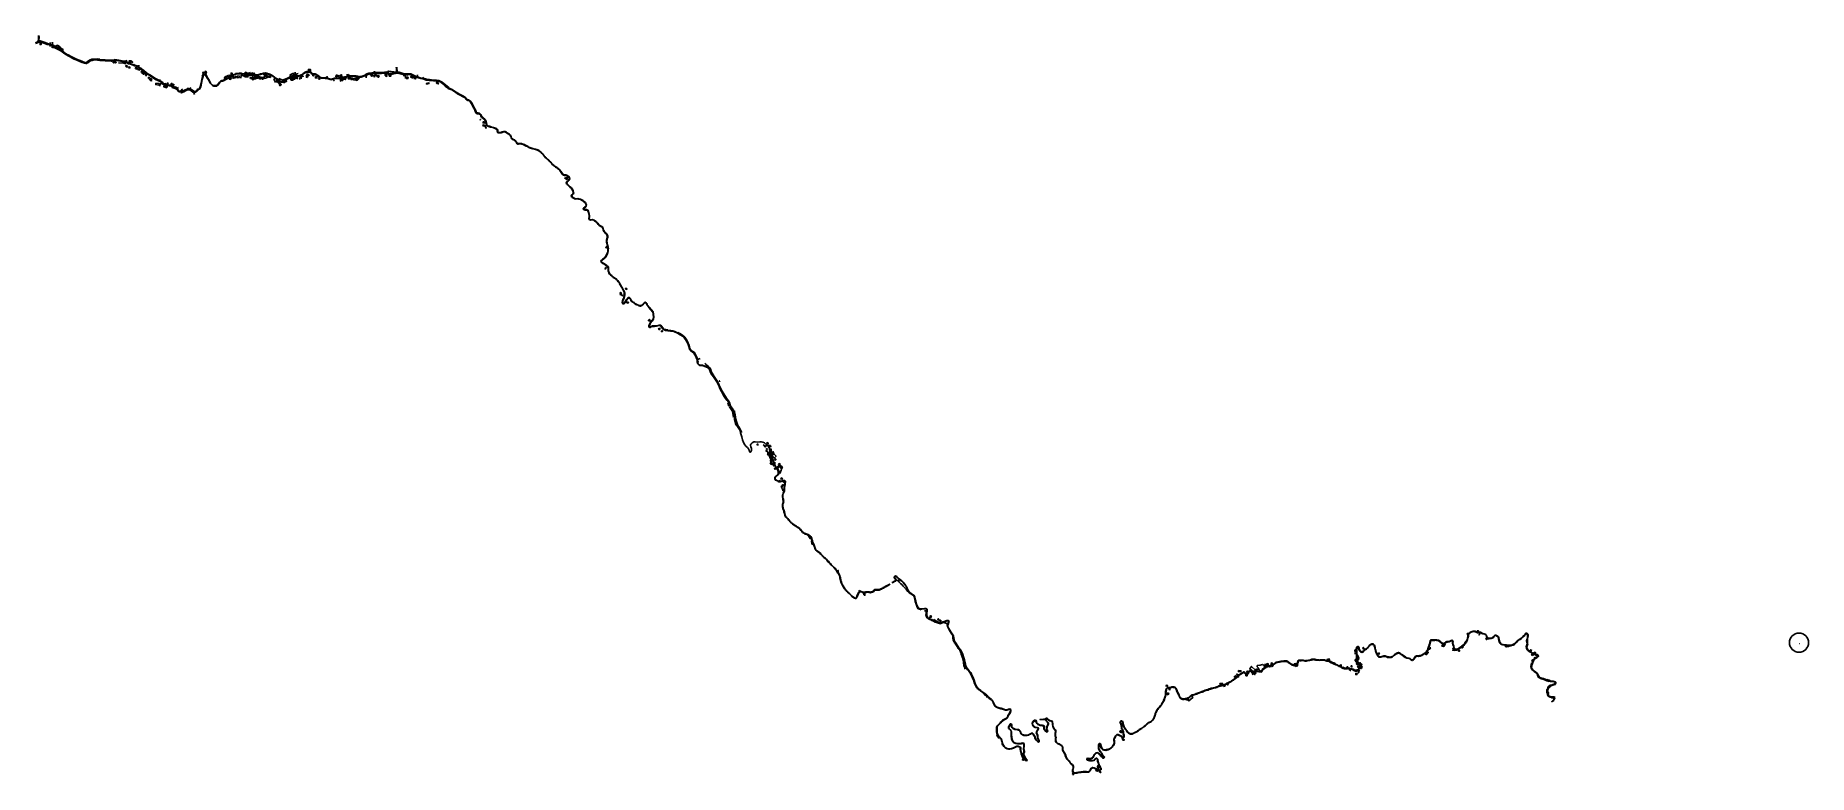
# Model space of a CAD drawing. Header units: metres. Extents: x 597717 to 615580, y 9471410 to 9478852.
import ezdxf

# ---------------------------------------------------------------- set-up
doc = ezdxf.new("R2010")
doc.units = ezdxf.units.M
for name, color, linetype in [('BORDE DE VIA EXIST', 1, 'Continuous'), ('canal de regadio', 144, 'Continuous'), ('cerco', 36, 'Continuous'), ('CONCRETO', 5, 'Continuous'), ('MAPOSTERIA', 5, 'Continuous'), ('muro', 1, 'Continuous'), ('muros', 3, 'Continuous'), ('OBRAS DE ARTE', 5, 'Continuous'), ('pilon de agua', 162, 'Continuous'), ('RUSTICO', 78, 'Continuous'), ('VEREDA', 144, 'Continuous'), ('VIVIENDA', 6, 'Continuous')]:
    doc.layers.add(name, color=color, linetype=linetype)

msp = doc.modelspace()

# ---------------------------------------------------------------- hatches: boundary and pattern name
at = {"layer": 'OBRAS DE ARTE'}
h = msp.add_hatch(dxfattribs=at)
h.set_pattern_fill('AR-CONC', color=256, scale=0.01)
h.paths.add_polyline_path([(598660, 9478571), (598658, 9478566), (598654, 9478566), (598647, 9478569), (598648, 9478572), (598649, 9478575), (598656, 9478572)])
h = msp.add_hatch(dxfattribs=at)
h.set_pattern_fill('AR-CONC', color=256, scale=0.01)
h.paths.add_polyline_path([(601342, 9478473), (601343, 9478468), (601326, 9478465), (601312, 9478462), (601297, 9478461), (601285, 9478460), (601274, 9478458), (601274, 9478460), (601273, 9478465), (601285, 9478466), (601297, 9478469), (601311, 9478471), (601326, 9478471)])
h = msp.add_hatch(dxfattribs=at)
h.set_pattern_fill('AR-CONC', color=256, scale=0.01)
h.paths.add_polyline_path([(601342, 9478473), (601343, 9478468), (601326, 9478465), (601312, 9478462), (601297, 9478461), (601285, 9478460), (601274, 9478458), (601274, 9478460), (601273, 9478465), (601279, 9478466), (601285, 9478466), (601297, 9478469), (601311, 9478471), (601326, 9478471)])
h = msp.add_hatch(dxfattribs=at)
h.set_pattern_fill('AR-CONC', color=256, scale=0.01)
h.paths.add_polyline_path([(599168, 9478285), (599169, 9478287), (599169, 9478290), (599165, 9478291), (599161, 9478295), (599160, 9478292), (599159, 9478288), (599163, 9478286)])
h = msp.add_hatch(dxfattribs=at)
h.set_pattern_fill('AR-CONC', color=256, scale=0.01)
edge = h.paths.add_edge_path()
edge.add_line((599598, 9478399), (599598, 9478398))
edge.add_line((599598, 9478398), (599595, 9478397))
edge.add_line((599595, 9478397), (599593, 9478397))
edge.add_line((599593, 9478397), (599594, 9478391))
edge.add_line((599594, 9478391), (599602, 9478392))
edge.add_line((599602, 9478392), (599609, 9478394))
edge.add_line((599609, 9478394), (599607, 9478399))
h = msp.add_hatch(dxfattribs=at)
h.set_pattern_fill('AR-CONC', color=256, scale=0.01)
h.paths.add_polyline_path([(599711, 9478456), (599712, 9478451), (599701, 9478446), (599699, 9478451), (599705, 9478454)])
h = msp.add_hatch(dxfattribs=at)
h.set_pattern_fill('AR-CONC', color=256, scale=0.01)
h.paths.add_polyline_path([(602063, 9478201), (602067, 9478199), (602072, 9478198), (602073, 9478200), (602074, 9478203), (602070, 9478205), (602065, 9478207), (602064, 9478204)])
h = msp.add_hatch(dxfattribs=at)
h.set_pattern_fill('AR-CONC', color=256, scale=0.01)
h.paths.add_polyline_path([(602173, 9478064), (602173, 9478069), (602168, 9478070), (602164, 9478070), (602163, 9478064), (602167, 9478064)])
h = msp.add_hatch(dxfattribs=at)
h.set_pattern_fill('AR-CONC', color=256, scale=0.01)
h.paths.add_polyline_path([(603913, 9475919), (603914, 9475912), (603905, 9475912), (603897, 9475916), (603900, 9475920), (603903, 9475922), (603907, 9475920)])
h = msp.add_hatch(dxfattribs=at)
h.set_pattern_fill('AR-CONC', color=256, scale=0.01)
h.paths.add_polyline_path([(604384, 9475560), (604392, 9475561), (604392, 9475566), (604391, 9475571), (604384, 9475570), (604383, 9475565)])

# ---------------------------------------------------------------- linework, layer by layer
at = {"layer": 'BORDE DE VIA EXIST', "flags": 128}
for points, elevation in [([(597750, 9478789), (597781, 9478785), (597813, 9478774), (597835, 9478765), (597854, 9478760), (597863, 9478759), (597867, 9478758), (597877, 9478752), (597892, 9478736), (597914, 9478727), (597933, 9478721), (597961, 9478707), (597985, 9478693), (598004, 9478676), (598027, 9478660), (598051, 9478648), (598067, 9478639), (598088, 9478627), (598109, 9478619), (598128, 9478609), (598164, 9478593), (598187, 9478583), (598212, 9478573), (598224, 9478572), (598243, 9478581), (598264, 9478598), (598287, 9478606), (598310, 9478608)], 338), ([(598649, 9478575), (598640, 9478580), (598609, 9478591), (598588, 9478595), (598558, 9478600), (598534, 9478606), (598522, 9478606), (598510, 9478604), (598474, 9478604), (598448, 9478603), (598419, 9478605), (598395, 9478607), (598367, 9478609), (598343, 9478611), (598310, 9478613), (598286, 9478611), (598262, 9478600), (598240, 9478585), (598224, 9478577), (598214, 9478577), (598189, 9478587), (598166, 9478598), (598130, 9478613), (598110, 9478622), (598090, 9478631), (598069, 9478642), (598052, 9478651), (598030, 9478664), (598006, 9478679), (597987, 9478697), (597964, 9478712), (597935, 9478726), (597915, 9478731), (597896, 9478740), (597881, 9478756), (597866, 9478763), (597864, 9478763), (597856, 9478764), (597837, 9478769), (597815, 9478778), (597782, 9478790), (597752, 9478797)], 361), ([(598310, 9478608), (598342, 9478606), (598367, 9478605), (598395, 9478602), (598418, 9478602), (598450, 9478600), (598475, 9478599), (598511, 9478601), (598522, 9478602), (598534, 9478601), (598557, 9478596), (598588, 9478591), (598608, 9478586), (598637, 9478575), (598647, 9478569)], 338), ([(598658, 9478566), (598662, 9478565), (598684, 9478559), (598716, 9478547), (598742, 9478538), (598772, 9478520), (598786, 9478509), (598791, 9478505), (598805, 9478494), (598832, 9478472), (598853, 9478458), (598872, 9478445), (598906, 9478423), (598926, 9478409), (598949, 9478400), (598974, 9478388), (598987, 9478382), (598998, 9478376), (599010, 9478363), (599017, 9478358), (599049, 9478348), (599093, 9478337), (599112, 9478332), (599142, 9478315), (599150, 9478299), (599159, 9478288)], 361), ([(599161, 9478295), (599154, 9478301), (599145, 9478318), (599115, 9478336), (599094, 9478341), (599050, 9478352), (599020, 9478362), (599014, 9478366), (599001, 9478379), (598989, 9478388), (598976, 9478393), (598951, 9478402), (598929, 9478413), (598909, 9478427), (598875, 9478448), (598855, 9478461), (598835, 9478475), (598808, 9478497), (598793, 9478508), (598788, 9478512), (598775, 9478523), (598743, 9478542), (598718, 9478551), (598685, 9478562), (598664, 9478569), (598660, 9478571)], 378), ([(599168, 9478285), (599178, 9478283), (599215, 9478294), (599250, 9478312), (599274, 9478309), (599289, 9478298), (599314, 9478280), (599333, 9478280), (599347, 9478293), (599359, 9478309), (599368, 9478312), (599383, 9478336), (599389, 9478370), (599398, 9478409), (599405, 9478439), (599411, 9478456), (599427, 9478457), (599435, 9478447), (599451, 9478418), (599465, 9478401), (599477, 9478370), (599499, 9478348), (599514, 9478342), (599542, 9478341), (599558, 9478355), (599573, 9478378), (599586, 9478389), (599594, 9478391)], 378), ([(599593, 9478397), (599584, 9478394), (599570, 9478382), (599554, 9478359), (599542, 9478347), (599516, 9478348), (599502, 9478353), (599482, 9478372), (599468, 9478403), (599455, 9478421), (599441, 9478449), (599431, 9478464), (599408, 9478459), (599401, 9478440), (599394, 9478410), (599385, 9478371), (599377, 9478336), (599367, 9478316), (599357, 9478312), (599344, 9478295), (599330, 9478286), (599316, 9478285), (599292, 9478302), (599276, 9478313), (599249, 9478316), (599213, 9478298), (599178, 9478288), (599169, 9478290)], 394), ([(601274, 9478468), (601257, 9478476), (601235, 9478476), (601202, 9478473), (601183, 9478472), (601170, 9478471), (601153, 9478472), (601109, 9478474), (601087, 9478473), (601075, 9478472), (601056, 9478463), (601040, 9478453), (600997, 9478438), (600993, 9478438), (600985, 9478437), (600979, 9478438), (600968, 9478440), (600963, 9478441), (600956, 9478442), (600952, 9478443), (600945, 9478444), (600934, 9478444), (600920, 9478445), (600909, 9478445), (600897, 9478446), (600887, 9478446), (600876, 9478444), (600869, 9478442), (600861, 9478440), (600854, 9478438), (600844, 9478435), (600834, 9478434), (600826, 9478433), (600816, 9478432), (600806, 9478430), (600795, 9478427), (600784, 9478425), (600774, 9478424), (600763, 9478423), (600752, 9478423), (600743, 9478423), (600731, 9478421), (600721, 9478419), (600709, 9478414), (600699, 9478411), (600695, 9478410), (600691, 9478411), (600687, 9478412), (600680, 9478415), (600668, 9478419), (600661, 9478421), (600654, 9478423), (600648, 9478424), (600635, 9478424), (600621, 9478426), (600610, 9478425), (600600, 9478427), (600595, 9478428), (600591, 9478430), (600585, 9478433), (600577, 9478440), (600569, 9478446), (600561, 9478452), (600552, 9478457), (600545, 9478461), (600534, 9478464), (600525, 9478465), (600518, 9478464), (600512, 9478465), (600508, 9478465), (600506, 9478468), (600499, 9478474), (600494, 9478482), (600487, 9478486), (600479, 9478489), (600463, 9478492), (600450, 9478489), (600440, 9478486), (600430, 9478481), (600424, 9478477), (600415, 9478470), (600404, 9478460), (600394, 9478454), (600381, 9478449), (600370, 9478447), (600357, 9478448), (600344, 9478450), (600334, 9478450), (600328, 9478451), (600315, 9478448), (600303, 9478443), (600293, 9478438), (600284, 9478433), (600277, 9478426), (600266, 9478423), (600247, 9478415), (600236, 9478411), (600226, 9478405), (600218, 9478401), (600214, 9478394), (600210, 9478389), (600204, 9478387), (600199, 9478386), (600196, 9478387), (600189, 9478390), (600185, 9478392), (600178, 9478397), (600166, 9478407), (600153, 9478415), (600140, 9478423), (600127, 9478430), (600110, 9478445), (600099, 9478452), (600090, 9478457), (600079, 9478462), (600067, 9478466), (600056, 9478470), (600048, 9478473), (600040, 9478474), (600034, 9478475), (600025, 9478473), (600013, 9478471), (599995, 9478466), (599985, 9478464), (599971, 9478460), (599965, 9478459), (599951, 9478457), (599943, 9478456), (599938, 9478455), (599926, 9478454), (599918, 9478454), (599908, 9478453), (599899, 9478453), (599887, 9478452), (599874, 9478452), (599863, 9478454), (599852, 9478456), (599840, 9478460), (599831, 9478463), (599818, 9478464), (599807, 9478467), (599795, 9478469), (599782, 9478471), (599769, 9478471), (599734, 9478465), (599711, 9478456)], 409), ([(599712, 9478451), (599735, 9478461), (599770, 9478466), (599781, 9478466), (599794, 9478466), (599807, 9478464), (599818, 9478461), (599830, 9478458), (599839, 9478456), (599850, 9478453), (599862, 9478449), (599874, 9478448), (599887, 9478448), (599900, 9478448), (599908, 9478448), (599918, 9478447), (599927, 9478449), (599939, 9478452), (599943, 9478452), (599952, 9478453), (599965, 9478455), (599971, 9478456), (599985, 9478460), (599995, 9478463), (600013, 9478467), (600026, 9478470), (600034, 9478471), (600040, 9478471), (600047, 9478469), (600055, 9478467), (600065, 9478463), (600078, 9478458), (600089, 9478454), (600097, 9478449), (600108, 9478442), (600125, 9478427), (600139, 9478421), (600151, 9478413), (600164, 9478405), (600176, 9478395), (600183, 9478389), (600187, 9478386), (600195, 9478383), (600199, 9478382), (600206, 9478383), (600212, 9478387), (600217, 9478391), (600222, 9478397), (600229, 9478402), (600238, 9478408), (600248, 9478411), (600267, 9478418), (600279, 9478424), (600288, 9478428), (600296, 9478433), (600304, 9478440), (600315, 9478444), (600328, 9478446), (600334, 9478445), (600344, 9478445), (600357, 9478443), (600370, 9478443), (600382, 9478445), (600396, 9478450), (600407, 9478457), (600418, 9478465), (600427, 9478472), (600434, 9478476), (600443, 9478480), (600452, 9478482), (600463, 9478484), (600477, 9478483), (600483, 9478481), (600489, 9478477), (600495, 9478470), (600504, 9478463), (600507, 9478461), (600512, 9478460), (600517, 9478459), (600525, 9478459), (600534, 9478458), (600543, 9478457), (600550, 9478452), (600558, 9478448), (600565, 9478441), (600574, 9478436), (600582, 9478429), (600589, 9478426), (600593, 9478424), (600599, 9478423), (600610, 9478421), (600621, 9478421), (600636, 9478420), (600648, 9478420), (600654, 9478419), (600660, 9478417), (600667, 9478415), (600677, 9478411), (600685, 9478407), (600689, 9478407), (600693, 9478406), (600700, 9478407), (600710, 9478411), (600722, 9478415), (600731, 9478417), (600743, 9478419), (600752, 9478417), (600763, 9478418), (600775, 9478419), (600785, 9478421), (600797, 9478423), (600806, 9478426), (600818, 9478427), (600827, 9478429), (600834, 9478430), (600844, 9478431), (600855, 9478434), (600862, 9478436), (600870, 9478439), (600876, 9478440), (600888, 9478441), (600897, 9478442), (600909, 9478441), (600919, 9478441), (600934, 9478440), (600944, 9478440), (600951, 9478440), (600956, 9478439), (600962, 9478437), (600967, 9478436), (600979, 9478434), (600984, 9478433), (600993, 9478433), (600998, 9478433), (601034, 9478446), (601041, 9478449), (601058, 9478460), (601075, 9478469), (601087, 9478470), (601109, 9478470), (601153, 9478468), (601168, 9478467), (601182, 9478468), (601202, 9478468), (601235, 9478472), (601256, 9478473), (601271, 9478462)], 392), ([(601880, 9478321), (601876, 9478323), (601862, 9478335), (601847, 9478346), (601811, 9478379), (601793, 9478391), (601781, 9478395), (601776, 9478397), (601757, 9478398), (601727, 9478399), (601685, 9478403), (601656, 9478406), (601620, 9478418), (601598, 9478423), (601568, 9478435), (601549, 9478438), (601528, 9478448), (601522, 9478450), (601499, 9478461), (601472, 9478463), (601452, 9478464), (601421, 9478465), (601405, 9478467), (601379, 9478475), (601357, 9478476), (601342, 9478473)], 414), ([(601343, 9478468), (601356, 9478471), (601379, 9478470), (601404, 9478463), (601421, 9478460), (601451, 9478459), (601471, 9478458), (601497, 9478456), (601522, 9478446), (601527, 9478443), (601547, 9478434), (601567, 9478429), (601598, 9478420), (601618, 9478415), (601654, 9478402), (601684, 9478399), (601727, 9478395), (601756, 9478395), (601773, 9478394), (601779, 9478392), (601791, 9478388), (601809, 9478376), (601845, 9478343), (601859, 9478333), (601874, 9478320), (601877, 9478315)], 409), ([(599699, 9478451), (599695, 9478448), (599668, 9478432), (599641, 9478415), (599609, 9478400)], 392), ([(599611, 9478394), (599643, 9478411), (599670, 9478427), (599696, 9478444), (599701, 9478446)], 394), ([(601889, 9478311), (601901, 9478309), (601912, 9478303), (601931, 9478291), (601952, 9478277), (601970, 9478265), (601994, 9478251), (602019, 9478239), (602040, 9478226), (602048, 9478219), (602056, 9478207), (602063, 9478201)], 414), ([(602065, 9478207), (602059, 9478210), (602051, 9478221), (602043, 9478230), (602021, 9478243), (601996, 9478256), (601972, 9478268), (601954, 9478280), (601934, 9478294), (601913, 9478307), (601902, 9478311), (601891, 9478316)], 416), ([(602072, 9478198), (602088, 9478193), (602099, 9478182), (602110, 9478164), (602121, 9478144), (602132, 9478121), (602142, 9478101), (602149, 9478079), (602157, 9478068), (602163, 9478064)], 416), ([(602164, 9478070), (602160, 9478071), (602153, 9478080), (602145, 9478102), (602135, 9478122), (602125, 9478146), (602114, 9478166), (602103, 9478185), (602090, 9478196), (602074, 9478203)], 430), ([(602173, 9478064), (602183, 9478063), (602188, 9478062), (602199, 9478054), (602204, 9478041), (602210, 9478030), (602215, 9478025), (602231, 9478012), (602244, 9477999), (602250, 9477986), (602256, 9477962), (602262, 9477949), (602264, 9477946), (602273, 9477938)], 432), ([(604391, 9475571), (604385, 9475586), (604376, 9475611), (604363, 9475639), (604353, 9475656), (604336, 9475668), (604323, 9475678), (604313, 9475690), (604310, 9475700), (604301, 9475732), (604293, 9475752), (604279, 9475775), (604268, 9475792), (604256, 9475809), (604237, 9475827), (604214, 9475843), (604186, 9475858), (604157, 9475871), (604139, 9475878), (604117, 9475881), (604087, 9475882), (604064, 9475886), (604052, 9475892), (604036, 9475909), (604025, 9475926), (604016, 9475934), (604000, 9475935), (603975, 9475929), (603955, 9475927), (603933, 9475927), (603920, 9475922)], 528), ([(605117, 9474670), (605116, 9474677), (605112, 9474687), (605107, 9474701), (605097, 9474716), (605080, 9474734), (605061, 9474749), (605044, 9474757), (605030, 9474759), (605014, 9474760), (604993, 9474758), (604967, 9474761), (604953, 9474759), (604939, 9474750), (604923, 9474737), (604920, 9474725), (604923, 9474710), (604930, 9474692), (604930, 9474676), (604925, 9474661), (604917, 9474656), (604911, 9474661), (604907, 9474675), (604901, 9474688), (604890, 9474702), (604878, 9474714), (604865, 9474729), (604850, 9474754), (604839, 9474781), (604832, 9474811), (604827, 9474831), (604820, 9474852), (604815, 9474871), (604810, 9474885), (604797, 9474906), (604786, 9474918), (604775, 9474927), (604771, 9474942), (604765, 9474961), (604761, 9474986), (604758, 9475007), (604755, 9475030), (604752, 9475054), (604749, 9475070), (604735, 9475092), (604716, 9475121), (604709, 9475143), (604705, 9475153), (604694, 9475169), (604680, 9475184), (604663, 9475206), (604651, 9475228), (604628, 9475267), (604614, 9475297), (604602, 9475330), (604582, 9475366), (604563, 9475397), (604551, 9475414), (604534, 9475435), (604526, 9475447), (604517, 9475468), (604506, 9475495), (604488, 9475512), (604462, 9475522), (604436, 9475531), (604411, 9475533), (604404, 9475534), (604393, 9475545), (604390, 9475558)], 570), ([(605113, 9474669), (605116, 9474655), (605117, 9474646), (605118, 9474641), (605121, 9474630), (605126, 9474619), (605129, 9474613), (605131, 9474610), (605134, 9474600), (605139, 9474588), (605142, 9474577), (605144, 9474574), (605148, 9474562), (605151, 9474554), (605153, 9474547), (605158, 9474535), (605162, 9474528), (605166, 9474520), (605171, 9474513), (605179, 9474503), (605184, 9474496), (605190, 9474484), (605195, 9474470), (605198, 9474456), (605199, 9474449), (605198, 9474439), (605195, 9474431), (605188, 9474422), (605176, 9474413), (605170, 9474406), (605165, 9474397), (605165, 9474386), (605170, 9474376), (605174, 9474373), (605181, 9474370), (605191, 9474366), (605199, 9474361), (605207, 9474358), (605220, 9474358), (605231, 9474360), (605243, 9474365), (605255, 9474368), (605264, 9474368), (605269, 9474362), (605270, 9474357), (605268, 9474344), (605265, 9474328), (605261, 9474315), (605259, 9474300), (605259, 9474288), (605259, 9474273), (605257, 9474263), (605253, 9474254), (605249, 9474243), (605245, 9474231), (605242, 9474221), (605242, 9474215), (605242, 9474208), (605242, 9474202), (605246, 9474188), (605247, 9474179), (605249, 9474169), (605251, 9474161), (605249, 9474150), (605246, 9474140), (605242, 9474129), (605242, 9474123), (605242, 9474118), (605243, 9474107), (605245, 9474094), (605247, 9474086), (605252, 9474072), (605255, 9474064), (605258, 9474053), (605262, 9474042), (605264, 9474036), (605267, 9474022), (605270, 9474011), (605277, 9474001), (605285, 9473992), (605299, 9473978), (605305, 9473970), (605312, 9473963), (605320, 9473954), (605329, 9473944), (605337, 9473937), (605345, 9473931), (605354, 9473924), (605369, 9473914), (605381, 9473908), (605390, 9473902), (605401, 9473894), (605414, 9473886), (605421, 9473877), (605428, 9473868), (605437, 9473857), (605445, 9473848), (605457, 9473839), (605466, 9473834), (605474, 9473831), (605488, 9473826), (605498, 9473821), (605510, 9473816), (605519, 9473810), (605525, 9473804), (605531, 9473794), (605534, 9473786), (605539, 9473771), (605541, 9473762), (605546, 9473750), (605549, 9473737), (605554, 9473727), (605559, 9473716), (605561, 9473709), (605564, 9473699), (605569, 9473687), (605573, 9473678), (605582, 9473666), (605590, 9473658), (605600, 9473652), (605609, 9473647), (605619, 9473638), (605627, 9473630), (605634, 9473624), (605641, 9473617), (605651, 9473607), (605659, 9473598), (605666, 9473590), (605673, 9473584), (605683, 9473574), (605690, 9473567), (605695, 9473559), (605701, 9473553), (605709, 9473546), (605714, 9473541), (605722, 9473533), (605730, 9473523), (605740, 9473514), (605747, 9473507), (605759, 9473496), (605761, 9473492), (605769, 9473483), (605777, 9473475), (605782, 9473468), (605785, 9473462), (605792, 9473454), (605802, 9473437), (605808, 9473431), (605813, 9473420), (605817, 9473411), (605821, 9473399), (605822, 9473392), (605824, 9473381)], 491), ([(605829, 9473382), (605827, 9473392), (605825, 9473400), (605821, 9473413), (605816, 9473422), (605811, 9473433), (605806, 9473440), (605800, 9473450), (605795, 9473457), (605789, 9473465), (605785, 9473470), (605780, 9473477), (605773, 9473487), (605764, 9473495), (605761, 9473499), (605750, 9473509), (605742, 9473516), (605733, 9473526), (605725, 9473535), (605717, 9473544), (605712, 9473549), (605705, 9473557), (605699, 9473563), (605693, 9473570), (605685, 9473577), (605677, 9473587), (605668, 9473593), (605662, 9473600), (605653, 9473610), (605644, 9473620), (605636, 9473627), (605630, 9473633), (605622, 9473641), (605611, 9473650), (605602, 9473656), (605593, 9473661), (605585, 9473669), (605577, 9473680), (605572, 9473689), (605568, 9473700), (605565, 9473710), (605562, 9473718), (605557, 9473729), (605553, 9473739), (605549, 9473751), (605545, 9473764), (605543, 9473773), (605537, 9473787), (605534, 9473796), (605527, 9473806), (605522, 9473813), (605513, 9473819), (605500, 9473826), (605490, 9473831), (605476, 9473836), (605468, 9473838), (605459, 9473843), (605448, 9473851), (605440, 9473860), (605432, 9473870), (605424, 9473880), (605417, 9473889), (605403, 9473899), (605392, 9473905), (605383, 9473912), (605372, 9473918), (605357, 9473928), (605347, 9473934), (605339, 9473941), (605331, 9473946), (605323, 9473956), (605315, 9473966), (605309, 9473974), (605302, 9473981), (605288, 9473995), (605281, 9474004), (605274, 9474013), (605271, 9474022), (605267, 9474037), (605265, 9474043), (605262, 9474054), (605259, 9474065), (605255, 9474074), (605251, 9474087), (605249, 9474095), (605247, 9474107), (605245, 9474119), (605245, 9474123), (605245, 9474127), (605250, 9474138), (605253, 9474150), (605255, 9474160), (605253, 9474171), (605252, 9474180), (605249, 9474188), (605246, 9474203), (605245, 9474208), (605245, 9474214), (605246, 9474220), (605248, 9474229), (605253, 9474242), (605258, 9474252), (605262, 9474263), (605263, 9474273), (605263, 9474288), (605263, 9474301), (605265, 9474314), (605269, 9474328), (605271, 9474342), (605274, 9474357), (605273, 9474364), (605265, 9474372), (605254, 9474372), (605242, 9474368), (605230, 9474363), (605219, 9474361), (605208, 9474362), (605201, 9474364), (605192, 9474369), (605182, 9474373), (605177, 9474376), (605172, 9474379), (605169, 9474385), (605170, 9474396), (605174, 9474403), (605179, 9474411), (605190, 9474420), (605198, 9474429), (605202, 9474438), (605203, 9474449), (605202, 9474456), (605199, 9474471), (605194, 9474485), (605187, 9474498), (605182, 9474506), (605174, 9474515), (605169, 9474522), (605165, 9474530), (605162, 9474537), (605158, 9474549), (605155, 9474555), (605152, 9474563), (605148, 9474576), (605146, 9474579), (605142, 9474590), (605139, 9474602), (605134, 9474612), (605133, 9474615), (605130, 9474621), (605125, 9474631), (605122, 9474642), (605122, 9474647), (605119, 9474656), (605117, 9474670)], 570), ([(605824, 9473381), (605825, 9473378), (605828, 9473360), (605832, 9473348), (605834, 9473340), (605838, 9473333), (605845, 9473319), (605851, 9473308), (605857, 9473298), (605861, 9473290), (605867, 9473280), (605873, 9473272), (605877, 9473267), (605885, 9473259), (605898, 9473248), (605906, 9473240), (605914, 9473232), (605918, 9473228), (605928, 9473218), (605937, 9473210), (605943, 9473204), (605952, 9473197), (605961, 9473189), (605969, 9473185), (605977, 9473183), (605984, 9473183), (605990, 9473188), (605993, 9473195), (605997, 9473206), (606002, 9473217), (606007, 9473229), (606013, 9473240), (606018, 9473247), (606025, 9473251), (606034, 9473250), (606044, 9473246), (606053, 9473243), (606066, 9473242), (606080, 9473245), (606091, 9473247), (606101, 9473247), (606114, 9473244), (606125, 9473243), (606136, 9473244), (606149, 9473248), (606156, 9473251), (606161, 9473256), (606167, 9473265), (606172, 9473268), (606181, 9473268), (606191, 9473268), (606205, 9473268), (606216, 9473270), (606229, 9473274), (606240, 9473279), (606251, 9473284), (606260, 9473289), (606271, 9473295), (606279, 9473301), (606290, 9473306), (606300, 9473311), (606313, 9473318), (606320, 9473323), (606322, 9473323), (606328, 9473327)], 550), ([(606325, 9473331), (606318, 9473325), (606311, 9473321), (606298, 9473315), (606288, 9473310), (606277, 9473304), (606268, 9473298), (606258, 9473292), (606249, 9473288), (606239, 9473283), (606227, 9473278), (606216, 9473274), (606205, 9473272), (606191, 9473272), (606181, 9473272), (606171, 9473272), (606164, 9473268), (606158, 9473258), (606154, 9473253), (606149, 9473251), (606135, 9473248), (606126, 9473247), (606115, 9473248), (606103, 9473250), (606090, 9473251), (606079, 9473249), (606065, 9473247), (606054, 9473247), (606045, 9473249), (606035, 9473254), (606025, 9473255), (606015, 9473250), (606009, 9473242), (606003, 9473231), (605998, 9473219), (605993, 9473208), (605988, 9473197), (605985, 9473191), (605982, 9473188), (605977, 9473187), (605970, 9473188), (605964, 9473192), (605955, 9473200), (605946, 9473207), (605939, 9473213), (605930, 9473221), (605920, 9473230), (605916, 9473234), (605908, 9473243), (605900, 9473250), (605887, 9473261), (605880, 9473269), (605876, 9473275), (605870, 9473282), (605864, 9473292), (605860, 9473299), (605854, 9473310), (605848, 9473321), (605842, 9473335), (605839, 9473342), (605836, 9473350), (605832, 9473362), (605830, 9473378), (605829, 9473382)], 629), ([(607199, 9472289), (607191, 9472303), (607180, 9472327), (607170, 9472360), (607156, 9472392), (607144, 9472419), (607136, 9472433), (607122, 9472451), (607109, 9472465), (607097, 9472483), (607088, 9472503), (607079, 9472538), (607072, 9472564), (607065, 9472593), (607056, 9472618), (607042, 9472648), (607034, 9472662), (607017, 9472685), (607007, 9472699), (606989, 9472729), (606974, 9472753), (606967, 9472770), (606964, 9472786), (606963, 9472803), (606962, 9472811), (606951, 9472824), (606942, 9472836), (606926, 9472861), (606915, 9472881), (606906, 9472901), (606903, 9472913), (606907, 9472922), (606915, 9472945), (606917, 9472951), (606914, 9472957), (606901, 9472956), (606874, 9472948), (606859, 9472944)], 788), ([(606922, 9472951), (606919, 9472943), (606911, 9472921), (606908, 9472913), (606910, 9472902), (606918, 9472882), (606929, 9472863), (606945, 9472838), (606954, 9472827), (606964, 9472812), (606967, 9472804), (606968, 9472787), (606971, 9472771), (606977, 9472754), (606992, 9472731), (607010, 9472701), (607020, 9472687), (607037, 9472664), (607045, 9472650), (607059, 9472620), (607068, 9472594), (607077, 9472565), (607083, 9472538), (607091, 9472504), (607100, 9472485), (607112, 9472468), (607125, 9472454), (607140, 9472436), (607148, 9472421), (607160, 9472393)], 628), ([(612821, 9472620), (612795, 9472633), (612785, 9472638), (612774, 9472643), (612767, 9472648), (612755, 9472657), (612746, 9472666), (612742, 9472673), (612737, 9472684), (612736, 9472695), (612739, 9472707), (612743, 9472717), (612745, 9472726), (612745, 9472733), (612743, 9472741), (612740, 9472757), (612744, 9472777), (612748, 9472791), (612749, 9472803), (612748, 9472815), (612743, 9472826), (612740, 9472828), (612735, 9472827), (612729, 9472819), (612723, 9472812), (612714, 9472803), (612704, 9472796), (612697, 9472790), (612687, 9472781), (612676, 9472771), (612665, 9472765), (612656, 9472760), (612649, 9472753), (612637, 9472740), (612632, 9472734), (612627, 9472729), (612617, 9472721), (612605, 9472714), (612596, 9472711), (612588, 9472709), (612581, 9472707), (612568, 9472707), (612555, 9472709), (612542, 9472710), (612532, 9472712), (612518, 9472712), (612500, 9472715), (612487, 9472719), (612477, 9472726), (612470, 9472734), (612462, 9472748), (612459, 9472759), (612458, 9472772), (612456, 9472786), (612453, 9472794), (612451, 9472796), (612441, 9472804), (612430, 9472809), (612423, 9472809), (612418, 9472806), (612411, 9472797), (612402, 9472786), (612391, 9472782), (612382, 9472780), (612364, 9472778), (612352, 9472778), (612343, 9472784), (612337, 9472790), (612336, 9472801), (612334, 9472806), (612331, 9472811), (612327, 9472817), (612321, 9472823), (612314, 9472824), (612298, 9472826), (612289, 9472829), (612280, 9472835), (612273, 9472838), (612266, 9472838), (612254, 9472837), (612245, 9472838), (612238, 9472841), (612230, 9472845), (612222, 9472848), (612212, 9472850), (612202, 9472850), (612191, 9472848), (612182, 9472844), (612171, 9472837), (612163, 9472830), (612158, 9472824), (612154, 9472817), (612153, 9472804), (612151, 9472792), (612148, 9472783), (612144, 9472769), (612138, 9472754), (612133, 9472743), (612127, 9472737), (612120, 9472726), (612114, 9472718), (612109, 9472712), (612102, 9472706), (612094, 9472701), (612090, 9472698), (612083, 9472694), (612077, 9472690), (612069, 9472684), (612060, 9472678), (612047, 9472673), (612035, 9472670), (612023, 9472669), (612016, 9472670), (612010, 9472678), (612005, 9472688), (612004, 9472701), (611999, 9472710), (611996, 9472717), (611992, 9472729), (611993, 9472739), (611995, 9472748), (611995, 9472752), (611991, 9472756), (611987, 9472758), (611980, 9472755), (611974, 9472752), (611960, 9472747), (611951, 9472746), (611938, 9472743), (611929, 9472739), (611919, 9472731), (611913, 9472727), (611901, 9472726), (611892, 9472728), (611880, 9472733), (611873, 9472740), (611864, 9472751), (611852, 9472757), (611842, 9472760), (611833, 9472761), (611819, 9472762), (611810, 9472761), (611800, 9472759), (611786, 9472761), (611779, 9472761), (611774, 9472760), (611773, 9472758), (611772, 9472756), (611771, 9472754), (611771, 9472744), (611768, 9472730), (611764, 9472717), (611757, 9472705), (611754, 9472695), (611751, 9472686), (611750, 9472678), (611747, 9472669), (611743, 9472660), (611738, 9472652), (611730, 9472643), (611720, 9472634), (611712, 9472628), (611699, 9472619), (611693, 9472615), (611684, 9472609), (611675, 9472605), (611666, 9472602), (611653, 9472600), (611644, 9472601), (611636, 9472602), (611633, 9472602), (611631, 9472601), (611629, 9472600), (611620, 9472594), (611614, 9472586), (611607, 9472572), (611601, 9472564), (611586, 9472558), (611579, 9472560), (611570, 9472568), (611564, 9472574), (611558, 9472577), (611552, 9472578), (611532, 9472581), (611525, 9472584), (611515, 9472590), (611502, 9472600), (611486, 9472611)], 1408), ([(611653, 9472605), (611665, 9472607), (611673, 9472609), (611682, 9472613), (611690, 9472618), (611697, 9472622), (611709, 9472630), (611718, 9472637), (611727, 9472645), (611735, 9472654), (611739, 9472662), (611743, 9472670), (611746, 9472678), (611747, 9472687), (611750, 9472696), (611753, 9472707), (611759, 9472718), (611763, 9472731), (611766, 9472744), (611767, 9472755), (611767, 9472757), (611769, 9472760), (611772, 9472763), (611777, 9472765), (611786, 9472765), (611799, 9472765), (611809, 9472766), (611819, 9472766), (611833, 9472765), (611843, 9472764), (611853, 9472762), (611868, 9472754), (611876, 9472744), (611884, 9472737), (611893, 9472733), (611901, 9472731), (611910, 9472732), (611916, 9472736), (611923, 9472743), (611937, 9472749), (611950, 9472750), (611960, 9472751), (611972, 9472756), (611978, 9472759), (611987, 9472763), (611994, 9472760), (611997, 9472757), (611998, 9472755), (611999, 9472748), (611997, 9472739), (611997, 9472730), (612001, 9472719), (612003, 9472711), (612006, 9472701), (612008, 9472689), (612013, 9472679), (612017, 9472674), (612024, 9472672), (612033, 9472673), (612046, 9472677), (612058, 9472681), (612067, 9472688), (612075, 9472694), (612088, 9472701), (612093, 9472704), (612100, 9472709), (612107, 9472714), (612111, 9472720), (612117, 9472728), (612124, 9472738), (612129, 9472746), (612135, 9472755), (612140, 9472769), (612145, 9472784), (612146, 9472793), (612148, 9472805), (612151, 9472818), (612155, 9472826), (612160, 9472832), (612169, 9472840), (612180, 9472848), (612190, 9472851), (612202, 9472855), (612212, 9472855), (612224, 9472852), (612231, 9472848), (612239, 9472845), (612246, 9472843), (612254, 9472842), (612265, 9472843), (612274, 9472842), (612281, 9472839), (612291, 9472833), (612298, 9472829), (612313, 9472828), (612323, 9472825), (612329, 9472821), (612334, 9472813), (612337, 9472808), (612339, 9472801), (612342, 9472792), (612345, 9472788), (612353, 9472785), (612365, 9472784), (612381, 9472784), (612400, 9472790), (612407, 9472799), (612417, 9472810), (612421, 9472812), (612431, 9472813), (612443, 9472808), (612454, 9472800), (612457, 9472795), (612460, 9472788), (612463, 9472773), (612465, 9472760), (612468, 9472749), (612474, 9472738), (612481, 9472729), (612488, 9472723), (612502, 9472720), (612518, 9472717), (612532, 9472715), (612542, 9472714), (612555, 9472714), (612569, 9472713), (612581, 9472712), (612588, 9472714), (612614, 9472725), (612644, 9472757), (612684, 9472784), (612701, 9472799), (612721, 9472816), (612725, 9472822), (612724, 9472824), (612731, 9472833), (612741, 9472833), (612746, 9472831), (612754, 9472817), (612755, 9472802), (612753, 9472790), (612750, 9472776), (612747, 9472757), (612748, 9472743), (612750, 9472733), (612751, 9472726), (612748, 9472715), (612744, 9472705), (612742, 9472695), (612742, 9472686), (612747, 9472675), (612750, 9472669), (612758, 9472661), (612760, 9472658), (612769, 9472652), (612777, 9472647), (612786, 9472642), (612797, 9472636), (612819, 9472624), (612819, 9472624)], 1406), ([(609432, 9472231), (609443, 9472236), (609455, 9472240), (609468, 9472245), (609479, 9472250), (609488, 9472254), (609496, 9472257), (609499, 9472259), (609506, 9472261), (609515, 9472263), (609527, 9472267), (609541, 9472272), (609554, 9472276), (609563, 9472279), (609574, 9472281), (609586, 9472284), (609601, 9472286), (609607, 9472289), (609618, 9472293), (609628, 9472298), (609636, 9472302), (609639, 9472303), (609647, 9472303), (609655, 9472305), (609667, 9472306), (609678, 9472309), (609689, 9472313), (609697, 9472315), (609703, 9472318), (609710, 9472322), (609719, 9472329), (609731, 9472334), (609744, 9472340), (609751, 9472343), (609759, 9472348), (609768, 9472354), (609775, 9472359), (609782, 9472364), (609790, 9472371), (609800, 9472378), (609810, 9472386), (609818, 9472393), (609827, 9472403), (609834, 9472409), (609838, 9472413), (609841, 9472415), (609847, 9472418), (609857, 9472424), (609864, 9472428), (609873, 9472433), (609879, 9472438), (609885, 9472442), (609888, 9472444), (609892, 9472444), (609896, 9472443), (609898, 9472439), (609903, 9472434), (609909, 9472426), (609912, 9472424), (609915, 9472421), (609920, 9472421), (609925, 9472422), (609929, 9472424), (609934, 9472431), (609935, 9472437), (609936, 9472443), (609943, 9472450), (609947, 9472454), (609951, 9472454), (609957, 9472455), (609964, 9472452), (609972, 9472447), (609979, 9472444), (609983, 9472442), (609989, 9472442), (609999, 9472445), (610010, 9472448), (610022, 9472450), (610034, 9472450), (610047, 9472449), (610055, 9472447), (610063, 9472447), (610067, 9472447), (610070, 9472449), (610071, 9472451), (610073, 9472455), (610075, 9472459), (610079, 9472464), (610084, 9472471), (610090, 9472476), (610097, 9472482), (610106, 9472488), (610114, 9472492), (610122, 9472496), (610127, 9472499), (610137, 9472502), (610146, 9472505), (610156, 9472508), (610164, 9472511), (610171, 9472513), (610178, 9472515), (610188, 9472518), (610196, 9472523), (610204, 9472531), (610210, 9472536), (610212, 9472540), (610216, 9472542), (610220, 9472543), (610224, 9472543), (610228, 9472543), (610237, 9472545), (610250, 9472547), (610262, 9472550), (610274, 9472552), (610286, 9472553), (610297, 9472554), (610309, 9472555), (610315, 9472555), (610322, 9472555), (610328, 9472553), (610333, 9472550), (610338, 9472546), (610342, 9472543), (610349, 9472537), (610356, 9472531), (610365, 9472525), (610374, 9472520), (610383, 9472516), (610392, 9472513), (610399, 9472512), (610405, 9472512), (610409, 9472513), (610416, 9472515), (610420, 9472518), (610424, 9472522), (610426, 9472526), (610430, 9472534), (610432, 9472541), (610434, 9472549), (610434, 9472554), (610437, 9472559), (610443, 9472562), (610447, 9472562), (610455, 9472560), (610463, 9472560), (610471, 9472561), (610475, 9472562), (610479, 9472562), (610487, 9472561), (610499, 9472558), (610510, 9472556), (610517, 9472557), (610529, 9472558), (610542, 9472560), (610550, 9472562), (610561, 9472566), (610569, 9472569), (610575, 9472570), (610579, 9472570), (610586, 9472571), (610595, 9472571), (610602, 9472571), (610606, 9472570), (610617, 9472567), (610624, 9472565), (610629, 9472564), (610640, 9472564), (610644, 9472564)], 1204), ([(610640, 9472560), (610629, 9472560), (610623, 9472561), (610616, 9472562), (610605, 9472565), (610602, 9472566), (610596, 9472567), (610586, 9472566), (610580, 9472565), (610570, 9472563), (610562, 9472562), (610551, 9472559), (610542, 9472557), (610530, 9472554), (610518, 9472551), (610510, 9472552), (610498, 9472554), (610487, 9472557), (610479, 9472558), (610476, 9472558), (610473, 9472558), (610464, 9472556), (610454, 9472556), (610448, 9472557), (610444, 9472557), (610441, 9472555), (610438, 9472553), (610438, 9472549), (610437, 9472541), (610435, 9472533), (610431, 9472525), (610429, 9472520), (610422, 9472515), (610417, 9472512), (610410, 9472509), (610406, 9472508), (610399, 9472507), (610391, 9472509), (610382, 9472511), (610371, 9472516), (610364, 9472521), (610353, 9472527), (610347, 9472533), (610338, 9472539), (610336, 9472541), (610331, 9472544), (610327, 9472546), (610322, 9472547), (610315, 9472549), (610309, 9472549), (610299, 9472549), (610287, 9472549), (610275, 9472547), (610263, 9472545), (610251, 9472542), (610238, 9472540), (610228, 9472539), (610225, 9472539), (610218, 9472537), (610215, 9472536), (610212, 9472533), (610207, 9472528), (610198, 9472520), (610190, 9472515), (610179, 9472511), (610172, 9472510), (610165, 9472507), (610157, 9472505), (610147, 9472501), (610139, 9472498), (610129, 9472495), (610123, 9472493), (610115, 9472489), (610108, 9472485), (610100, 9472478), (610093, 9472473), (610088, 9472467), (610083, 9472462), (610079, 9472456), (610077, 9472453), (610075, 9472448), (610073, 9472446), (610069, 9472443), (610063, 9472442), (610055, 9472443), (610046, 9472444), (610034, 9472446), (610023, 9472446), (610010, 9472443), (610000, 9472441), (609989, 9472439), (609983, 9472438), (609977, 9472439), (609969, 9472442), (609962, 9472448), (609956, 9472450), (609951, 9472450), (609949, 9472449), (609946, 9472447), (609942, 9472442), (609940, 9472435), (609938, 9472430), (609936, 9472425), (609932, 9472422), (609927, 9472419), (609920, 9472417), (609913, 9472418), (609909, 9472420), (609905, 9472423), (609899, 9472431), (609896, 9472435), (609894, 9472437), (609891, 9472438), (609889, 9472439), (609887, 9472438), (609883, 9472435), (609876, 9472430), (609867, 9472425), (609859, 9472420), (609849, 9472415), (609844, 9472412), (609840, 9472410), (609836, 9472406), (609830, 9472400), (609821, 9472391), (609813, 9472382), (609803, 9472374), (609793, 9472367), (609785, 9472361), (609778, 9472356), (609771, 9472350), (609761, 9472344), (609752, 9472340), (609745, 9472336), (609733, 9472331), (609721, 9472325), (609712, 9472319), (609704, 9472315), (609698, 9472313), (609689, 9472310), (609680, 9472305), (609668, 9472302), (609656, 9472300), (609648, 9472299), (609641, 9472299), (609639, 9472297), (609630, 9472294), (609621, 9472288), (609609, 9472284), (609602, 9472282), (609587, 9472279), (609576, 9472275), (609564, 9472274), (609556, 9472271), (609543, 9472267), (609530, 9472261), (609516, 9472258), (609508, 9472257), (609501, 9472256), (609498, 9472254), (609491, 9472249), (609481, 9472244), (609470, 9472240), (609457, 9472235), (609445, 9472231), (609438, 9472229)], 1820), ([(611486, 9472611), (611475, 9472620), (611466, 9472626), (611457, 9472631), (611450, 9472633), (611447, 9472633), (611445, 9472633), (611438, 9472630), (611429, 9472624), (611419, 9472620), (611410, 9472613), (611400, 9472604), (611391, 9472597), (611388, 9472594), (611381, 9472591), (611376, 9472590), (611369, 9472589), (611358, 9472588), (611350, 9472588), (611339, 9472590), (611329, 9472596), (611322, 9472598), (611316, 9472600), (611307, 9472600), (611301, 9472600), (611292, 9472598), (611281, 9472595), (611270, 9472591), (611259, 9472591), (611254, 9472592), (611249, 9472596), (611245, 9472598), (611240, 9472604), (611236, 9472610), (611233, 9472617), (611228, 9472623), (611223, 9472637), (611220, 9472644), (611217, 9472657), (611214, 9472668), (611212, 9472681), (611209, 9472692), (611205, 9472703), (611203, 9472709), (611201, 9472712), (611199, 9472715), (611196, 9472718), (611192, 9472720), (611187, 9472721), (611182, 9472720), (611175, 9472718), (611171, 9472717), (611167, 9472715), (611164, 9472713), (611161, 9472710), (611155, 9472705), (611147, 9472695), (611144, 9472691), (611137, 9472683), (611133, 9472679), (611126, 9472673), (611119, 9472668), (611111, 9472664), (611105, 9472660), (611102, 9472655), (611096, 9472648), (611092, 9472643), (611086, 9472641), (611079, 9472639), (611073, 9472642), (611066, 9472647), (611061, 9472652), (611056, 9472660), (611050, 9472669), (611048, 9472673), (611047, 9472677), (611047, 9472683), (611045, 9472690), (611044, 9472693), (611042, 9472695), (611039, 9472696), (611036, 9472694), (611035, 9472692), (611033, 9472687), (611032, 9472683), (611030, 9472678), (611030, 9472674), (611030, 9472664), (611030, 9472654), (611029, 9472646), (611028, 9472635), (611029, 9472624), (611029, 9472617), (611029, 9472613), (611029, 9472607), (611030, 9472597), (611031, 9472586), (611032, 9472578), (611034, 9472567), (611036, 9472559), (611038, 9472552), (611040, 9472545), (611045, 9472537), (611051, 9472528), (611056, 9472520), (611059, 9472515), (611065, 9472504), (611067, 9472497), (611067, 9472489), (611064, 9472484), (611059, 9472477), (611053, 9472470), (611047, 9472464), (611040, 9472459), (611033, 9472455), (611026, 9472452), (611016, 9472452), (611007, 9472454), (610999, 9472456), (610990, 9472463), (610981, 9472469), (610973, 9472471), (610963, 9472475), (610954, 9472477), (610941, 9472477), (610931, 9472474), (610924, 9472474), (610913, 9472474), (610905, 9472474), (610898, 9472477), (610891, 9472479), (610886, 9472481), (610877, 9472486), (610869, 9472490), (610863, 9472494), (610852, 9472498), (610840, 9472506), (610831, 9472510), (610819, 9472513), (610812, 9472517), (610801, 9472521), (610789, 9472527), (610780, 9472532), (610771, 9472535), (610758, 9472542), (610749, 9472549), (610743, 9472551), (610726, 9472553), (610718, 9472555), (610710, 9472557), (610701, 9472560), (610692, 9472561), (610685, 9472562), (610678, 9472562), (610673, 9472561), (610665, 9472560), (610661, 9472560), (610655, 9472559), (610650, 9472560), (610645, 9472560), (610640, 9472560)], 1308), ([(610644, 9472564), (610650, 9472563), (610654, 9472563), (610661, 9472564), (610664, 9472564), (610673, 9472565), (610677, 9472565), (610685, 9472566), (610692, 9472565), (610702, 9472565), (610710, 9472562), (610719, 9472559), (610726, 9472557), (610743, 9472555), (610750, 9472553), (610761, 9472546), (610773, 9472539), (610781, 9472535), (610791, 9472530), (610802, 9472525), (610813, 9472521), (610820, 9472518), (610832, 9472513), (610841, 9472509), (610854, 9472502), (610864, 9472497), (610871, 9472494), (610880, 9472490), (610887, 9472486), (610893, 9472482), (610899, 9472480), (610906, 9472479), (610913, 9472478), (610922, 9472479), (610930, 9472480), (610940, 9472481), (610955, 9472481), (610963, 9472479), (610974, 9472474), (610982, 9472472), (610992, 9472467), (611001, 9472461), (611007, 9472459), (611017, 9472457), (611025, 9472457), (611031, 9472458), (611038, 9472462), (611045, 9472467), (611050, 9472473), (611056, 9472479), (611061, 9472486), (611063, 9472489), (611062, 9472496), (611061, 9472502), (611055, 9472512), (611052, 9472518), (611048, 9472525), (611041, 9472534), (611036, 9472542), (611032, 9472550), (611030, 9472557), (611029, 9472567), (611027, 9472577), (611026, 9472586), (611025, 9472596), (611025, 9472607), (611025, 9472613), (611026, 9472617), (611025, 9472624), (611025, 9472635), (611026, 9472646), (611026, 9472655), (611026, 9472664), (611025, 9472675), (611025, 9472679), (611026, 9472685), (611027, 9472689), (611030, 9472695), (611033, 9472697), (611038, 9472699), (611044, 9472699), (611048, 9472696), (611050, 9472692), (611051, 9472683), (611051, 9472678), (611052, 9472674), (611054, 9472671), (611060, 9472662), (611064, 9472655), (611068, 9472651), (611074, 9472647), (611079, 9472646), (611083, 9472646), (611087, 9472647), (611092, 9472651), (611098, 9472658), (611102, 9472662), (611109, 9472667), (611116, 9472671), (611124, 9472676), (611130, 9472682), (611134, 9472686), (611141, 9472693), (611144, 9472697), (611152, 9472707), (611158, 9472714), (611160, 9472717), (611164, 9472719), (611168, 9472721), (611174, 9472723), (611180, 9472725), (611186, 9472726), (611192, 9472725), (611198, 9472722), (611202, 9472719), (611204, 9472715), (611207, 9472712), (611209, 9472705), (611213, 9472693), (611215, 9472682), (611218, 9472669), (611221, 9472658), (611224, 9472646), (611227, 9472638), (611233, 9472626), (611236, 9472619), (611239, 9472612), (611243, 9472607), (611248, 9472602), (611251, 9472599), (611256, 9472597), (611260, 9472595), (611269, 9472596), (611280, 9472599), (611291, 9472603), (611300, 9472604), (611307, 9472605), (611316, 9472605), (611323, 9472603), (611331, 9472600), (611341, 9472596), (611351, 9472594), (611358, 9472593), (611368, 9472593), (611375, 9472594), (611379, 9472595), (611385, 9472598), (611388, 9472600), (611397, 9472608), (611407, 9472617), (611415, 9472623), (611426, 9472629), (611436, 9472634), (611442, 9472637), (611446, 9472638), (611450, 9472638), (611459, 9472635), (611469, 9472630), (611477, 9472623), (611488, 9472614)], 692), ([(611488, 9472614), (611504, 9472604), (611518, 9472594), (611526, 9472588), (611533, 9472585), (611552, 9472581), (611560, 9472580), (611566, 9472577), (611574, 9472571), (611581, 9472566), (611587, 9472565), (611597, 9472568), (611604, 9472575), (611610, 9472587), (611617, 9472597), (611625, 9472603), (611629, 9472605), (611635, 9472606), (611645, 9472606), (611653, 9472605)], 1309), ([(613018, 9472185), (613011, 9472187), (613001, 9472189), (612987, 9472190), (612978, 9472189), (612972, 9472192), (612958, 9472200), (612955, 9472208), (612953, 9472216), (612951, 9472230), (612949, 9472235), (612946, 9472243), (612944, 9472250), (612945, 9472257), (612948, 9472266), (612951, 9472272), (612955, 9472287), (612960, 9472296), (612964, 9472301), (612977, 9472309), (612991, 9472311), (613004, 9472315), (613022, 9472323), (613028, 9472327), (613029, 9472332), (613028, 9472335), (613024, 9472340), (613017, 9472344), (613008, 9472346), (612992, 9472346), (612979, 9472346), (612961, 9472349), (612959, 9472350), (612936, 9472358), (612926, 9472361), (612915, 9472367), (612907, 9472370), (612897, 9472374), (612880, 9472379), (612873, 9472381), (612866, 9472387), (612858, 9472398), (612848, 9472420), (612838, 9472429), (612828, 9472438), (612817, 9472448), (612808, 9472454), (612799, 9472462), (612791, 9472470), (612784, 9472482), (612783, 9472493), (612786, 9472506), (612793, 9472519), (612798, 9472539), (612801, 9472547), (612807, 9472562), (612812, 9472570), (612819, 9472576), (612822, 9472579), (612835, 9472584), (612843, 9472591), (612845, 9472593), (612845, 9472594), (612846, 9472594), (612843, 9472597), (612841, 9472602), (612834, 9472613), (612828, 9472617), (612821, 9472620)], 2020), ([(612819, 9472624), (612822, 9472623), (612831, 9472621), (612838, 9472617), (612845, 9472605), (612848, 9472599), (612850, 9472593), (612846, 9472588), (612837, 9472581), (612824, 9472574), (612820, 9472572), (612815, 9472568), (612811, 9472560), (612806, 9472546), (612802, 9472538), (612797, 9472517), (612791, 9472505), (612788, 9472493), (612790, 9472484), (612795, 9472473), (612803, 9472465), (612810, 9472459), (612820, 9472451), (612831, 9472442), (612842, 9472433), (612851, 9472422), (612862, 9472401), (612869, 9472390), (612875, 9472385), (612883, 9472383), (612898, 9472378), (612910, 9472375), (612917, 9472372), (612928, 9472366), (612940, 9472361), (612959, 9472354), (612963, 9472354), (612979, 9472351), (612992, 9472351), (613008, 9472351), (613018, 9472348), (613028, 9472344), (613033, 9472339), (613034, 9472333), (613032, 9472324), (613026, 9472318), (613005, 9472310), (612993, 9472306), (612980, 9472303), (612969, 9472297), (612965, 9472292), (612960, 9472285), (612956, 9472274), (612952, 9472264), (612950, 9472257), (612950, 9472251), (612952, 9472244), (612954, 9472239), (612956, 9472231), (612958, 9472218), (612960, 9472210), (612965, 9472201), (612974, 9472197), (612981, 9472195), (613001, 9472194), (613014, 9472194), (613020, 9472191), (613023, 9472187)], 1405), ([(607160, 9472393), (607173, 9472361), (607183, 9472328), (607195, 9472305), (607202, 9472292)], 628), ([(607372, 9472117), (607366, 9472134), (607357, 9472150), (607345, 9472161), (607324, 9472177), (607311, 9472191), (607299, 9472205), (607280, 9472221), (607250, 9472244), (607239, 9472254), (607228, 9472264), (607212, 9472275), (607206, 9472281), (607199, 9472289)], 761), ([(607202, 9472292), (607208, 9472283), (607214, 9472278), (607229, 9472267), (607242, 9472257), (607252, 9472246), (607282, 9472225), (607302, 9472208), (607314, 9472193), (607327, 9472181), (607348, 9472165), (607360, 9472153), (607370, 9472135), (607375, 9472119), (607386, 9472103), (607400, 9472093), (607416, 9472085), (607446, 9472077), (607472, 9472068), (607490, 9472062), (607502, 9472063), (607521, 9472069), (607533, 9472071), (607542, 9472064), (607543, 9472050), (607536, 9472029), (607525, 9472015), (607516, 9472001), (607514, 9471991), (607511, 9471984), (607506, 9471979), (607496, 9471972), (607476, 9471960), (607462, 9471952), (607448, 9471939), (607441, 9471930), (607430, 9471917), (607421, 9471910), (607410, 9471897), (607405, 9471882), (607404, 9471866), (607406, 9471840), (607410, 9471819), (607412, 9471812), (607420, 9471800), (607427, 9471790)], 601), ([(609438, 9472229), (609435, 9472228), (609423, 9472223), (609413, 9472220), (609401, 9472216), (609390, 9472213), (609379, 9472209), (609373, 9472208), (609365, 9472205), (609361, 9472202), (609351, 9472195), (609344, 9472190), (609338, 9472185), (609328, 9472179), (609320, 9472175), (609314, 9472173), (609305, 9472170), (609297, 9472168), (609285, 9472167), (609275, 9472167), (609265, 9472169), (609258, 9472171), (609250, 9472179), (609245, 9472184), (609242, 9472191), (609239, 9472197), (609235, 9472209), (609230, 9472219), (609224, 9472232), (609219, 9472242), (609214, 9472254), (609209, 9472266), (609205, 9472273), (609200, 9472280), (609197, 9472283), (609191, 9472287), (609187, 9472288), (609181, 9472288), (609174, 9472289), (609166, 9472288), (609154, 9472285), (609146, 9472283), (609139, 9472282), (609132, 9472281), (609127, 9472282), (609125, 9472282), (609120, 9472280), (609117, 9472275), (609113, 9472268), (609111, 9472261), (609109, 9472254), (609108, 9472246), (609106, 9472235), (609105, 9472222), (609104, 9472211), (609103, 9472199), (609099, 9472188), (609096, 9472178), (609091, 9472167), (609087, 9472156), (609081, 9472145), (609075, 9472134), (609069, 9472124), (609064, 9472113), (609059, 9472107), (609055, 9472101), (609045, 9472089), (609038, 9472081), (609030, 9472074), (609024, 9472066), (609018, 9472059), (609014, 9472049), (609010, 9472040), (609005, 9472030), (609001, 9472019), (608997, 9472007), (608994, 9471997), (608992, 9471987), (608986, 9471975), (608981, 9471966), (608974, 9471958), (608967, 9471951), (608959, 9471943), (608951, 9471938), (608940, 9471934), (608934, 9471932), (608929, 9471929), (608925, 9471926), (608917, 9471918), (608912, 9471913), (608904, 9471905), (608899, 9471900), (608890, 9471894), (608882, 9471889), (608874, 9471882), (608864, 9471875), (608856, 9471871), (608845, 9471865), (608838, 9471860), (608829, 9471851), (608822, 9471847), (608818, 9471843), (608813, 9471840), (608807, 9471837), (608799, 9471834), (608790, 9471830), (608781, 9471825), (608773, 9471821), (608765, 9471818), (608758, 9471817), (608750, 9471817), (608743, 9471818), (608735, 9471822), (608729, 9471826), (608723, 9471832), (608717, 9471838), (608713, 9471845), (608709, 9471850), (608704, 9471857), (608698, 9471864), (608692, 9471873), (608687, 9471881), (608683, 9471889), (608680, 9471899), (608675, 9471909), (608672, 9471918), (608670, 9471927), (608668, 9471936), (608667, 9471941), (608666, 9471943), (608663, 9471946), (608659, 9471947), (608655, 9471946), (608650, 9471943), (608648, 9471937), (608649, 9471931), (608651, 9471928), (608653, 9471923), (608657, 9471916), (608658, 9471908), (608660, 9471897), (608661, 9471889), (608661, 9471882), (608662, 9471875), (608664, 9471869), (608667, 9471866), (608671, 9471861), (608673, 9471857), (608675, 9471849), (608677, 9471840), (608679, 9471829), (608680, 9471821), (608684, 9471810), (608684, 9471803), (608685, 9471796), (608685, 9471787), (608680, 9471779), (608676, 9471777), (608668, 9471778), (608665, 9471780), (608661, 9471785), (608659, 9471788), (608656, 9471791), (608652, 9471794), (608644, 9471800), (608641, 9471801), (608636, 9471803), (608630, 9471805), (608625, 9471807), (608620, 9471808), (608617, 9471809), (608615, 9471809), (608612, 9471809), (608607, 9471805), (608602, 9471798), (608598, 9471791), (608594, 9471783), (608590, 9471777), (608588, 9471772), (608585, 9471766), (608584, 9471763), (608585, 9471760), (608587, 9471750), (608588, 9471744), (608588, 9471733), (608587, 9471725), (608585, 9471717), (608583, 9471711), (608579, 9471704), (608571, 9471694), (608564, 9471686), (608556, 9471678), (608549, 9471672), (608537, 9471666), (608529, 9471662), (608523, 9471660), (608510, 9471656), (608499, 9471653), (608489, 9471654), (608482, 9471655), (608472, 9471660), (608467, 9471663), (608461, 9471668), (608455, 9471676), (608451, 9471686), (608448, 9471695), (608446, 9471703), (608445, 9471711), (608441, 9471716), (608439, 9471717), (608435, 9471714), (608434, 9471713), (608432, 9471710), (608431, 9471705), (608430, 9471693), (608430, 9471681), (608431, 9471671), (608434, 9471663), (608441, 9471652), (608449, 9471641), (608455, 9471630), (608459, 9471624), (608463, 9471618), (608468, 9471608), (608473, 9471602), (608477, 9471597), (608482, 9471593), (608484, 9471591), (608486, 9471587), (608486, 9471584), (608485, 9471581), (608483, 9471578), (608478, 9471576), (608473, 9471575), (608468, 9471577), (608462, 9471581), (608456, 9471588), (608449, 9471597), (608445, 9471603), (608441, 9471609), (608435, 9471614), (608426, 9471620), (608419, 9471625), (608415, 9471627), (608411, 9471628), (608408, 9471628), (608406, 9471627), (608403, 9471625), (608398, 9471621), (608393, 9471616), (608389, 9471612), (608383, 9471605), (608380, 9471594), (608374, 9471583), (608367, 9471576), (608357, 9471570), (608350, 9471566), (608340, 9471565), (608333, 9471566), (608324, 9471569), (608319, 9471570), (608315, 9471568), (608313, 9471565), (608313, 9471564), (608314, 9471561), (608317, 9471558), (608327, 9471555)], 1165), ([(609010, 9472051), (609015, 9472061), (609021, 9472068), (609027, 9472077), (609034, 9472085), (609041, 9472093), (609051, 9472104), (609055, 9472110), (609060, 9472116), (609066, 9472126), (609072, 9472136), (609078, 9472147), (609083, 9472158), (609088, 9472168), (609092, 9472179), (609096, 9472190), (609099, 9472200), (609100, 9472211), (609101, 9472222), (609102, 9472235), (609103, 9472247), (609105, 9472255), (609106, 9472262), (609109, 9472270), (609113, 9472277), (609118, 9472283), (609123, 9472285), (609128, 9472286), (609132, 9472285), (609139, 9472286), (609146, 9472287), (609153, 9472288), (609165, 9472292), (609173, 9472294), (609181, 9472293), (609188, 9472294), (609192, 9472291), (609201, 9472288), (609203, 9472283), (609209, 9472276), (609213, 9472268), (609219, 9472256), (609224, 9472244), (609229, 9472234), (609234, 9472221), (609239, 9472211), (609243, 9472200), (609247, 9472194), (609251, 9472187), (609255, 9472182), (609260, 9472177), (609267, 9472174), (609275, 9472172), (609285, 9472173), (609296, 9472173), (609304, 9472174), (609312, 9472176), (609319, 9472180), (609325, 9472182), (609335, 9472187), (609342, 9472193), (609349, 9472198), (609359, 9472205), (609363, 9472208), (609371, 9472213), (609377, 9472214), (609389, 9472217), (609399, 9472220), (609411, 9472225), (609421, 9472227), (609432, 9472231)], 1202), ([(607417, 9471797), (607408, 9471811), (607406, 9471818), (607400, 9471839), (607399, 9471866), (607400, 9471882), (607406, 9471900), (607418, 9471913), (607427, 9471920), (607437, 9471932), (607444, 9471942), (607459, 9471956), (607473, 9471964), (607494, 9471975), (607504, 9471981), (607508, 9471985), (607510, 9471992), (607513, 9472003), (607522, 9472017), (607531, 9472032), (607539, 9472050), (607539, 9472062), (607532, 9472068), (607522, 9472066), (607503, 9472059), (607490, 9472058), (607471, 9472064), (607444, 9472073), (607414, 9472081), (607398, 9472088), (607383, 9472100), (607372, 9472117)], 772), ([(608348, 9471571), (608356, 9471574), (608364, 9471579), (608371, 9471586), (608377, 9471595), (608381, 9471607), (608385, 9471614), (608390, 9471619), (608396, 9471624), (608401, 9471627), (608403, 9471629), (608407, 9471630), (608410, 9471631), (608415, 9471630), (608420, 9471628), (608428, 9471624), (608437, 9471617), (608443, 9471612), (608448, 9471606), (608453, 9471600), (608459, 9471591), (608466, 9471585), (608470, 9471582), (608474, 9471581), (608476, 9471581), (608479, 9471583), (608480, 9471583), (608480, 9471585), (608481, 9471586), (608480, 9471588), (608479, 9471590), (608474, 9471595), (608471, 9471599), (608465, 9471606), (608460, 9471615), (608456, 9471622), (608452, 9471628), (608445, 9471639), (608438, 9471650), (608430, 9471662), (608427, 9471669), (608425, 9471681), (608425, 9471692), (608426, 9471705), (608427, 9471711), (608429, 9471717), (608431, 9471718), (608438, 9471722), (608442, 9471721), (608449, 9471713), (608451, 9471705), (608453, 9471696), (608456, 9471688), (608461, 9471678), (608464, 9471671), (608470, 9471666), (608474, 9471663), (608483, 9471660), (608489, 9471658), (608499, 9471659), (608508, 9471661), (608522, 9471666), (608527, 9471667), (608536, 9471670), (608546, 9471675), (608553, 9471681), (608560, 9471689), (608567, 9471697), (608575, 9471707), (608579, 9471713), (608581, 9471719), (608583, 9471725), (608584, 9471733), (608583, 9471742), (608582, 9471750), (608581, 9471759), (608581, 9471763), (608581, 9471766), (608583, 9471774), (608586, 9471779), (608590, 9471786), (608594, 9471793), (608598, 9471800), (608604, 9471807), (608611, 9471812), (608614, 9471813), (608617, 9471813), (608620, 9471813), (608626, 9471812), (608631, 9471810), (608639, 9471807), (608643, 9471805), (608646, 9471803), (608654, 9471799), (608659, 9471795), (608662, 9471791), (608665, 9471788), (608667, 9471785), (608668, 9471783), (608674, 9471782), (608676, 9471783), (608680, 9471788), (608679, 9471796), (608679, 9471801), (608677, 9471809), (608676, 9471818), (608674, 9471829), (608672, 9471839), (608671, 9471848), (608669, 9471856), (608667, 9471859), (608664, 9471864), (608660, 9471867), (608659, 9471873), (608658, 9471882), (608657, 9471889), (608656, 9471897), (608655, 9471907), (608653, 9471915), (608650, 9471921), (608647, 9471925), (608645, 9471930), (608643, 9471937), (608647, 9471944), (608653, 9471950), (608659, 9471951), (608665, 9471949), (608668, 9471946), (608671, 9471942), (608672, 9471938), (608675, 9471928), (608676, 9471920), (608679, 9471910), (608682, 9471900), (608686, 9471890), (608690, 9471882), (608695, 9471875), (608701, 9471866), (608706, 9471859), (608712, 9471852), (608716, 9471847), (608721, 9471840), (608726, 9471834), (608732, 9471829), (608737, 9471825), (608744, 9471823), (608751, 9471821), (608757, 9471821), (608764, 9471822), (608771, 9471824), (608779, 9471828), (608788, 9471833), (608798, 9471837), (608805, 9471840), (608812, 9471843), (608816, 9471846), (608820, 9471850), (608826, 9471854), (608836, 9471863), (608843, 9471867), (608855, 9471874), (608862, 9471878), (608872, 9471885), (608879, 9471891), (608888, 9471898), (608896, 9471903), (608902, 9471908), (608909, 9471915), (608914, 9471921), (608922, 9471928), (608927, 9471934), (608932, 9471935), (608939, 9471938), (608949, 9471942), (608956, 9471947), (608965, 9471954), (608971, 9471961), (608978, 9471969), (608983, 9471977), (608988, 9471988), (608990, 9471998), (608993, 9472008), (608997, 9472020), (609001, 9472031), (609006, 9472042), (609010, 9472051)], 1202), ([(607417, 9471797), (607425, 9471788)], 788), ([(607450, 9471754), (607445, 9471765)], 790), ([(607449, 9471769), (607454, 9471756), (607457, 9471744), (607460, 9471730), (607461, 9471722), (607465, 9471712), (607469, 9471706), (607476, 9471696), (607486, 9471686), (607494, 9471680), (607508, 9471673), (607523, 9471669), (607531, 9471669), (607550, 9471671), (607570, 9471678), (607583, 9471684), (607596, 9471692), (607603, 9471695), (607616, 9471696), (607634, 9471690), (607643, 9471683), (607643, 9471673), (607642, 9471663), (607644, 9471651), (607647, 9471640), (607653, 9471619), (607658, 9471602), (607663, 9471588), (607669, 9471576), (607675, 9471567), (607683, 9471561), (607689, 9471558), (607694, 9471562), (607695, 9471566), (607691, 9471573), (607685, 9471579), (607680, 9471588), (607674, 9471600), (607672, 9471610), (607671, 9471622), (607674, 9471630), (607676, 9471638), (607676, 9471645), (607672, 9471670), (607673, 9471692), (607674, 9471711), (607673, 9471719)], 822), ([(607677, 9471721), (607678, 9471710), (607677, 9471692), (607676, 9471671), (607680, 9471645), (607680, 9471638), (607677, 9471629), (607675, 9471621), (607675, 9471611), (607678, 9471601), (607683, 9471590), (607688, 9471581), (607694, 9471575), (607699, 9471567), (607697, 9471558), (607690, 9471554), (607681, 9471557), (607672, 9471565), (607666, 9471574), (607660, 9471586), (607654, 9471600), (607649, 9471618), (607643, 9471639), (607640, 9471650), (607639, 9471663), (607639, 9471673), (607638, 9471681), (607633, 9471686), (607615, 9471692), (607605, 9471692), (607598, 9471689), (607585, 9471681), (607571, 9471676), (607551, 9471668), (607532, 9471664), (607522, 9471665), (607507, 9471669), (607492, 9471676), (607484, 9471682), (607473, 9471693), (607466, 9471703), (607461, 9471710), (607457, 9471720), (607456, 9471729), (607453, 9471743), (607450, 9471754)], 854), ([(607664, 9471724), (607650, 9471720), (607627, 9471719), (607612, 9471720), (607594, 9471723)], 823), ([(607595, 9471727), (607613, 9471724), (607627, 9471723), (607648, 9471725), (607665, 9471729)], 1438), ([(608206, 9471430), (608217, 9471432), (608229, 9471435), (608249, 9471437), (608259, 9471438), (608272, 9471439), (608284, 9471439), (608297, 9471439), (608307, 9471439), (608319, 9471437), (608325, 9471438), (608329, 9471440), (608335, 9471443), (608340, 9471448), (608343, 9471455), (608346, 9471463), (608351, 9471471), (608355, 9471475), (608362, 9471479), (608366, 9471481), (608377, 9471479), (608383, 9471477), (608389, 9471475), (608395, 9471472), (608406, 9471468), (608417, 9471464), (608427, 9471460), (608433, 9471458), (608438, 9471455), (608441, 9471455), (608443, 9471456), (608447, 9471459), (608449, 9471461), (608450, 9471465), (608449, 9471472), (608446, 9471478), (608439, 9471490), (608434, 9471497), (608430, 9471507), (608426, 9471516), (608422, 9471528), (608420, 9471536), (608418, 9471545), (608417, 9471557), (608416, 9471562), (608413, 9471565), (608411, 9471568), (608408, 9471570), (608405, 9471571), (608401, 9471570), (608399, 9471568), (608395, 9471564), (608388, 9471558), (608386, 9471555), (608379, 9471551), (608367, 9471548), (608358, 9471547), (608352, 9471547), (608343, 9471547), (608338, 9471549), (608329, 9471551), (608326, 9471551), (608317, 9471553), (608314, 9471554), (608310, 9471559), (608309, 9471560), (608307, 9471564), (608308, 9471566), (608310, 9471571), (608318, 9471575), (608326, 9471573), (608334, 9471570), (608341, 9471570), (608348, 9471571)], 990)]:
    msp.add_lwpolyline(points, dxfattribs=dict(at, elevation=elevation))
for points in [[(602275, 9477942), (602267, 9477947), (602265, 9477950), (602261, 9477964), (602254, 9477987), (602246, 9478001), (602233, 9478014), (602217, 9478027), (602213, 9478033), (602207, 9478041), (602201, 9478056), (602190, 9478066), (602185, 9478068), (602173, 9478069)], [(602273, 9477938), (602280, 9477935), (602291, 9477932), (602301, 9477930), (602315, 9477927), (602330, 9477921), (602340, 9477918), (602349, 9477914), (602359, 9477910), (602365, 9477904), (602370, 9477897), (602370, 9477888), (602372, 9477876), (602375, 9477872), (602384, 9477872), (602392, 9477872), (602404, 9477872), (602411, 9477873), (602413, 9477874), (602420, 9477876), (602425, 9477877), (602437, 9477880), (602447, 9477880), (602458, 9477876), (602471, 9477866), (602480, 9477863), (602488, 9477856), (602498, 9477846), (602505, 9477833), (602510, 9477821), (602515, 9477811), (602522, 9477806), (602533, 9477800), (602542, 9477797), (602546, 9477794), (602551, 9477789), (602559, 9477778), (602566, 9477763), (602576, 9477759), (602579, 9477758), (602590, 9477761), (602601, 9477761), (602613, 9477759), (602629, 9477754), (602640, 9477749), (602654, 9477739), (602661, 9477737), (602664, 9477736), (602674, 9477734), (602688, 9477725), (602695, 9477720), (602704, 9477716), (602715, 9477713), (602727, 9477710), (602740, 9477708), (602754, 9477704), (602766, 9477701), (602776, 9477696), (602788, 9477690), (602800, 9477681), (602810, 9477673), (602820, 9477664), (602828, 9477654), (602837, 9477642), (602846, 9477632), (602855, 9477621), (602865, 9477612), (602874, 9477603), (602886, 9477592), (602895, 9477584), (602905, 9477574), (602918, 9477561), (602927, 9477551), (602937, 9477542), (602947, 9477535), (602957, 9477527), (602970, 9477518), (602977, 9477512), (602986, 9477505), (602994, 9477498), (603000, 9477491), (603006, 9477482), (603014, 9477472), (603020, 9477463), (603026, 9477453), (603031, 9477447), (603036, 9477444), (603047, 9477443), (603059, 9477442), (603069, 9477441), (603078, 9477437), (603086, 9477430), (603092, 9477421), (603094, 9477409), (603090, 9477400), (603083, 9477391), (603074, 9477383), (603066, 9477374), (603062, 9477366), (603063, 9477363), (603072, 9477355), (603078, 9477347), (603084, 9477341), (603095, 9477331), (603102, 9477324), (603114, 9477314), (603121, 9477305), (603127, 9477295), (603131, 9477285), (603135, 9477271), (603135, 9477266), (603133, 9477260), (603131, 9477257), (603127, 9477252), (603121, 9477248), (603114, 9477236), (603115, 9477231), (603119, 9477227), (603125, 9477221), (603137, 9477212), (603149, 9477206), (603162, 9477204), (603180, 9477206), (603192, 9477204), (603207, 9477200), (603218, 9477194), (603232, 9477186), (603243, 9477176), (603254, 9477167), (603260, 9477157), (603264, 9477145), (603261, 9477134), (603253, 9477125), (603241, 9477117), (603235, 9477110), (603235, 9477103), (603240, 9477098), (603246, 9477095), (603255, 9477094), (603268, 9477094), (603280, 9477091), (603286, 9477081), (603289, 9477069), (603291, 9477053), (603294, 9477038), (603294, 9477025), (603292, 9477011), (603292, 9477003), (603294, 9477000), (603299, 9476994), (603311, 9476992), (603326, 9476995), (603336, 9476994), (603344, 9476989), (603352, 9476981), (603362, 9476974), (603371, 9476967), (603379, 9476959), (603386, 9476950), (603396, 9476938), (603407, 9476933), (603420, 9476926), (603429, 9476919), (603433, 9476908), (603437, 9476894), (603441, 9476885), (603447, 9476876), (603452, 9476869), (603461, 9476859), (603470, 9476847), (603478, 9476834), (603477, 9476820), (603474, 9476806), (603471, 9476794), (603470, 9476780), (603471, 9476767), (603473, 9476759), (603475, 9476752), (603477, 9476743), (603480, 9476735), (603484, 9476721), (603484, 9476708), (603483, 9476694), (603482, 9476679), (603479, 9476666), (603475, 9476657), (603474, 9476654), (603471, 9476647), (603466, 9476637), (603458, 9476623), (603449, 9476615), (603440, 9476607), (603428, 9476598), (603420, 9476591), (603414, 9476580), (603415, 9476571), (603418, 9476565), (603422, 9476561), (603430, 9476556), (603443, 9476551), (603457, 9476541), (603470, 9476532), (603477, 9476525), (603481, 9476521), (603485, 9476513), (603486, 9476507), (603486, 9476500), (603486, 9476492), (603487, 9476480), (603489, 9476471), (603495, 9476458), (603500, 9476449), (603509, 9476439), (603519, 9476430), (603527, 9476424), (603538, 9476416), (603550, 9476409), (603559, 9476403), (603566, 9476398), (603572, 9476391), (603581, 9476382), (603588, 9476372), (603596, 9476363), (603602, 9476352), (603608, 9476341), (603615, 9476329), (603623, 9476315), (603630, 9476301), (603637, 9476286), (603644, 9476274), (603648, 9476267), (603649, 9476262), (603649, 9476250), (603650, 9476240), (603649, 9476232), (603647, 9476223), (603645, 9476215), (603644, 9476209), (603641, 9476203), (603636, 9476194), (603633, 9476189), (603631, 9476180), (603630, 9476172), (603629, 9476164), (603628, 9476159), (603631, 9476155), (603634, 9476151), (603642, 9476148), (603647, 9476149), (603653, 9476156), (603656, 9476163), (603660, 9476170), (603668, 9476180), (603676, 9476191), (603683, 9476201), (603688, 9476206), (603693, 9476208), (603699, 9476209), (603703, 9476207), (603707, 9476203), (603710, 9476197), (603715, 9476186), (603720, 9476178), (603728, 9476171), (603736, 9476165), (603746, 9476159), (603754, 9476152), (603760, 9476147), (603766, 9476144), (603775, 9476140), (603782, 9476138), (603791, 9476134), (603800, 9476130), (603808, 9476127), (603813, 9476127), (603819, 9476129), (603827, 9476134), (603836, 9476141), (603844, 9476151), (603851, 9476158), (603858, 9476161), (603863, 9476161), (603868, 9476158), (603872, 9476152), (603876, 9476143), (603882, 9476132), (603886, 9476126), (603892, 9476119), (603898, 9476113), (603937, 9476066), (603940, 9476044), (603942, 9476017), (603940, 9475999), (603932, 9475986), (603921, 9475977), (603913, 9475965), (603905, 9475950), (603898, 9475932), (603897, 9475921)], [(603902, 9475923), (603902, 9475931), (603909, 9475948), (603916, 9475963), (603924, 9475973), (603935, 9475983), (603944, 9475998), (603947, 9476017), (603944, 9476044), (603941, 9476068), (603901, 9476116), (603894, 9476121), (603888, 9476128), (603884, 9476133), (603879, 9476145), (603875, 9476153), (603871, 9476161), (603864, 9476166), (603857, 9476165), (603848, 9476161), (603841, 9476154), (603832, 9476144), (603825, 9476137), (603818, 9476133), (603813, 9476132), (603808, 9476132), (603802, 9476133), (603792, 9476137), (603783, 9476141), (603776, 9476144), (603769, 9476148), (603762, 9476150), (603756, 9476155), (603748, 9476162), (603738, 9476168), (603730, 9476175), (603723, 9476180), (603718, 9476188), (603713, 9476198), (603710, 9476205), (603706, 9476209), (603700, 9476213), (603693, 9476213), (603685, 9476210), (603680, 9476203), (603673, 9476193), (603665, 9476183), (603657, 9476172), (603653, 9476165), (603648, 9476159), (603645, 9476154), (603642, 9476153), (603638, 9476155), (603636, 9476159), (603635, 9476161), (603634, 9476165), (603634, 9476171), (603635, 9476179), (603637, 9476187), (603640, 9476193), (603644, 9476201), (603648, 9476208), (603648, 9476213), (603650, 9476222), (603652, 9476231), (603653, 9476241), (603653, 9476250), (603653, 9476263), (603651, 9476268), (603647, 9476276), (603640, 9476288), (603633, 9476302), (603625, 9476317), (603618, 9476330), (603610, 9476342), (603605, 9476353), (603598, 9476365), (603592, 9476375), (603584, 9476385), (603575, 9476394), (603568, 9476401), (603561, 9476406), (603552, 9476413), (603540, 9476419), (603529, 9476428), (603522, 9476434), (603512, 9476443), (603503, 9476451), (603498, 9476461), (603493, 9476472), (603491, 9476481), (603489, 9476492), (603491, 9476500), (603491, 9476507), (603490, 9476515), (603486, 9476525), (603481, 9476530), (603473, 9476536), (603460, 9476545), (603444, 9476555), (603432, 9476561), (603424, 9476566), (603420, 9476569), (603419, 9476572), (603418, 9476579), (603424, 9476588), (603431, 9476594), (603443, 9476602), (603453, 9476610), (603463, 9476620), (603471, 9476634), (603476, 9476645), (603479, 9476653), (603480, 9476655), (603483, 9476665), (603486, 9476679), (603488, 9476693), (603489, 9476708), (603488, 9476721), (603484, 9476737), (603481, 9476744), (603478, 9476753), (603478, 9476760), (603475, 9476767), (603474, 9476780), (603475, 9476793), (603478, 9476805), (603482, 9476821), (603482, 9476835), (603474, 9476850), (603465, 9476861), (603456, 9476872), (603450, 9476879), (603443, 9476887), (603440, 9476895), (603437, 9476909), (603432, 9476921), (603422, 9476929), (603410, 9476936), (603399, 9476942), (603389, 9476952), (603382, 9476962), (603374, 9476970), (603365, 9476978), (603355, 9476984), (603346, 9476992), (603337, 9476997), (603325, 9476998), (603311, 9476997), (603302, 9476998), (603298, 9477002), (603297, 9477006), (603296, 9477010), (603298, 9477025), (603298, 9477038), (603295, 9477054), (603292, 9477069), (603290, 9477083), (603283, 9477094), (603268, 9477099), (603255, 9477099), (603248, 9477099), (603244, 9477102), (603241, 9477105), (603242, 9477108), (603244, 9477113), (603256, 9477121), (603266, 9477132), (603268, 9477145), (603263, 9477159), (603257, 9477169), (603246, 9477179), (603234, 9477189), (603220, 9477198), (603209, 9477203), (603192, 9477208), (603181, 9477210), (603162, 9477208), (603151, 9477210), (603140, 9477216), (603129, 9477224), (603123, 9477229), (603120, 9477233), (603120, 9477237), (603125, 9477245), (603130, 9477249), (603134, 9477254), (603136, 9477257), (603140, 9477265), (603139, 9477271), (603135, 9477287), (603131, 9477297), (603124, 9477308), (603117, 9477317), (603104, 9477327), (603097, 9477334), (603088, 9477344), (603082, 9477351), (603075, 9477357), (603069, 9477364), (603069, 9477367), (603070, 9477373), (603076, 9477381), (603086, 9477388), (603094, 9477396), (603099, 9477408), (603096, 9477422), (603090, 9477433), (603080, 9477440), (603070, 9477445), (603059, 9477447), (603047, 9477449), (603038, 9477450), (603035, 9477453), (603030, 9477456), (603024, 9477465), (603017, 9477474), (603010, 9477485), (603003, 9477493), (602996, 9477501), (602988, 9477508), (602979, 9477515), (602972, 9477521), (602960, 9477530), (602949, 9477537), (602939, 9477545), (602930, 9477554), (602920, 9477563), (602908, 9477576), (602897, 9477587), (602888, 9477595), (602877, 9477605), (602867, 9477614), (602858, 9477623), (602849, 9477634), (602840, 9477644), (602831, 9477657), (602822, 9477667), (602813, 9477676), (602802, 9477685), (602790, 9477693), (602777, 9477700), (602767, 9477704), (602755, 9477707), (602741, 9477711), (602727, 9477714), (602716, 9477717), (602706, 9477719), (602697, 9477723), (602689, 9477727), (602676, 9477737), (602667, 9477741), (602663, 9477743), (602657, 9477745), (602643, 9477753), (602630, 9477758), (602615, 9477763), (602602, 9477765), (602590, 9477765), (602579, 9477763), (602577, 9477763), (602570, 9477767), (602563, 9477779), (602554, 9477791), (602548, 9477798), (602543, 9477800), (602534, 9477804), (602524, 9477810), (602518, 9477814), (602514, 9477822), (602509, 9477835), (602502, 9477849), (602491, 9477859), (602482, 9477866), (602473, 9477869), (602460, 9477880), (602448, 9477885), (602436, 9477885), (602424, 9477881), (602419, 9477880), (602413, 9477877), (602410, 9477877), (602404, 9477876), (602392, 9477876), (602384, 9477876), (602379, 9477878), (602376, 9477880), (602374, 9477887), (602374, 9477898), (602370, 9477907), (602361, 9477915), (602351, 9477919), (602341, 9477922), (602331, 9477924), (602315, 9477930), (602302, 9477934), (602292, 9477937), (602281, 9477938), (602275, 9477942)], [(603922, 9475918), (603934, 9475922), (603955, 9475923), (603975, 9475925), (604001, 9475931), (604014, 9475930), (604021, 9475923), (604032, 9475906), (604050, 9475889), (604063, 9475882), (604087, 9475878), (604116, 9475876), (604138, 9475873), (604156, 9475868), (604184, 9475854), (604212, 9475839), (604234, 9475824), (604253, 9475807), (604265, 9475790), (604275, 9475773), (604289, 9475750), (604297, 9475731), (604305, 9475698), (604310, 9475688), (604320, 9475675), (604334, 9475665), (604350, 9475654), (604360, 9475637), (604372, 9475609), (604382, 9475585), (604384, 9475570)]]:
    msp.add_lwpolyline(points, dxfattribs=at)
for points, elevation in [([(606370, 9473358), (606378, 9473362), (606384, 9473368, 0.139287), (606384, 9473375), (606375, 9473381), (606368, 9473393), (606368, 9473402, -0.2225), (606380, 9473410), (606394, 9473404), (606404, 9473393), (606417, 9473380), (606432, 9473370), (606446, 9473361), (606460, 9473346), (606474, 9473328), (606487, 9473311), (606495, 9473297)], 628), ([(606859, 9472944), (606852, 9472940), (606842, 9472934), (606834, 9472931), (606824, 9472933), (606806, 9472939), (606782, 9472948), (606756, 9472962), (606745, 9472967), (606729, 9472973), (606715, 9472981), (606700, 9472993), (606691, 9473008), (606691, 9473012), (606692, 9473033), (606696, 9473056), (606696, 9473060), (606697, 9473070), (606695, 9473072), (606693, 9473075), (606688, 9473078), (606674, 9473078), (606647, 9473076), (606632, 9473075), (606620, 9473078), (606617, 9473079), (606611, 9473084), (606607, 9473089), (606598, 9473104), (606591, 9473125), (606582, 9473154), (606578, 9473174), (606573, 9473198), (606567, 9473209), (606558, 9473218), (606537, 9473230), (606521, 9473242), (606509, 9473257), (606498, 9473273), (606491, 9473296), (606484, 9473309), (606471, 9473326), (606457, 9473343), (606444, 9473357), (606429, 9473366), (606414, 9473377), (606402, 9473391), (606392, 9473400), (606381, 9473405, 0.21643), (606373, 9473400), (606373, 9473394), (606378, 9473385), (606389, 9473376, -0.250087), (606389, 9473365), (606380, 9473358), (606372, 9473353)], 788), ([(606495, 9473297), (606502, 9473275), (606512, 9473259), (606524, 9473245), (606539, 9473233), (606559, 9473221), (606570, 9473213), (606576, 9473200), (606581, 9473175), (606586, 9473155), (606594, 9473126), (606602, 9473106), (606611, 9473091), (606614, 9473087), (606619, 9473083), (606622, 9473082), (606633, 9473080), (606646, 9473079), (606672, 9473083), (606689, 9473082), (606695, 9473079), (606699, 9473075), (606701, 9473071), (606700, 9473060), (606700, 9473055), (606697, 9473035), (606697, 9473013), (606703, 9472996), (606715, 9472986), (606717, 9472985), (606731, 9472976), (606746, 9472971), (606758, 9472965), (606784, 9472953), (606807, 9472944), (606825, 9472936), (606833, 9472936), (606839, 9472938), (606851, 9472943), (606858, 9472948), (606873, 9472952), (606899, 9472961), (606916, 9472961, -0.213976), (606922, 9472951)], 628), ([(607594, 9471723), (607583, 9471726), (607575, 9471730), (607564, 9471740), (607556, 9471752), (607550, 9471767), (607549, 9471775), (607547, 9471790), (607546, 9471807), (607546, 9471827), (607546, 9471841), (607542, 9471852), (607536, 9471861), (607525, 9471870), (607521, 9471875), (607521, 9471890), (607525, 9471902), (607535, 9471919), (607541, 9471922), (607551, 9471918), (607553, 9471911), (607554, 9471897), (607557, 9471885), (607567, 9471876), (607586, 9471868), (607602, 9471865), (607620, 9471862), (607632, 9471856), (607640, 9471845), (607645, 9471831), (607652, 9471822), (607662, 9471814), (607674, 9471809), (607690, 9471806), (607707, 9471808), (607721, 9471811), (607731, 9471815), (607740, 9471821), (607750, 9471826), (607763, 9471827), (607770, 9471821), (607774, 9471810), (607782, 9471800), (607787, 9471790), (607788, 9471778), (607791, 9471769), (607799, 9471759), (607811, 9471747), (607818, 9471742), (607821, 9471742, 0.251875), (607826, 9471748)], 207), ([(608170, 9471429, -0.152677), (608164, 9471440), (608164, 9471453), (608167, 9471465), (608170, 9471478), (608171, 9471490), (608167, 9471498), (608160, 9471507), (608152, 9471516), (608143, 9471524), (608137, 9471533), (608133, 9471540), (608129, 9471546), (608120, 9471551), (608114, 9471557), (608107, 9471566), (608104, 9471574), (608098, 9471586), (608092, 9471603), (608087, 9471615), (608082, 9471626), (608074, 9471638), (608068, 9471650), (608065, 9471658), (608064, 9471668), (608064, 9471680), (608060, 9471694), (608056, 9471699), (608050, 9471703), (608038, 9471711), (608027, 9471715), (608017, 9471720), (608006, 9471728), (607998, 9471736), (607995, 9471747), (607995, 9471757), (607995, 9471769), (607996, 9471781), (607995, 9471791), (607991, 9471800), (607989, 9471816), (607990, 9471825), (607994, 9471838), (607993, 9471849), (607988, 9471857), (607982, 9471865), (607973, 9471876), (607969, 9471886), (607965, 9471898), (607963, 9471911), (607962, 9471924), (607960, 9471936), (607956, 9471944), (607951, 9471947), (607934, 9471951), (607922, 9471957), (607912, 9471968), (607907, 9471974, 0.186803), (607897, 9471973, 0.142398), (607896, 9471964), (607901, 9471953), (607910, 9471944), (607922, 9471929), (607924, 9471921), (607921, 9471910), (607914, 9471898), (607908, 9471885), (607907, 9471872), (607911, 9471860), (607916, 9471849, -0.239405), (607908, 9471838), (607903, 9471839), (607894, 9471846), (607882, 9471860), (607876, 9471870), (607876, 9471881), (607877, 9471893, 0.197265), (607874, 9471899), (607870, 9471902), (607859, 9471902), (607840, 9471904), (607826, 9471909), (607814, 9471915), (607804, 9471923), (607800, 9471930), (607796, 9471943), (607793, 9471951), (607788, 9471952), (607785, 9471951), (607772, 9471941), (607765, 9471936), (607761, 9471926), (607763, 9471913), (607771, 9471900), (607779, 9471892), (607790, 9471888), (607808, 9471885), (607819, 9471880), (607823, 9471869), (607820, 9471862), (607811, 9471852), (607805, 9471841), (607804, 9471832), (607807, 9471820), (607812, 9471812), (607814, 9471802), (607814, 9471793), (607815, 9471784), (607816, 9471781), (607820, 9471769), (607825, 9471758), (607830, 9471748, -0.368362), (607821, 9471737), (607817, 9471738), (607808, 9471745), (607797, 9471756), (607787, 9471768), (607785, 9471778), (607784, 9471789), (607779, 9471797), (607771, 9471808), (607766, 9471819), (607762, 9471823), (607752, 9471824), (607742, 9471817), (607733, 9471812), (607722, 9471807), (607708, 9471804), (607689, 9471802), (607673, 9471804), (607660, 9471810), (607648, 9471819), (607642, 9471830), (607637, 9471842), (607629, 9471853), (607619, 9471858), (607601, 9471862), (607585, 9471865), (607565, 9471873), (607554, 9471882), (607548, 9471898), (607549, 9471909), (607548, 9471916), (607542, 9471916), (607538, 9471915), (607529, 9471901), (607524, 9471889), (607525, 9471878), (607528, 9471872), (607538, 9471863), (607545, 9471853), (607549, 9471841), (607551, 9471826), (607551, 9471807), (607552, 9471791), (607554, 9471777), (607556, 9471768), (607561, 9471755), (607568, 9471743), (607577, 9471734), (607585, 9471729), (607595, 9471727)], 823), ([(607826, 9471748), (607822, 9471757), (607817, 9471768), (607812, 9471781), (607812, 9471784), (607811, 9471794), (607811, 9471801), (607808, 9471811), (607804, 9471818), (607800, 9471832), (607802, 9471841), (607808, 9471854), (607817, 9471864), (607819, 9471870), (607816, 9471878), (607806, 9471882), (607789, 9471884), (607776, 9471889), (607768, 9471897), (607760, 9471912), (607757, 9471925), (607761, 9471939), (607769, 9471946), (607769, 9471946), (607783, 9471956), (607787, 9471957), (607797, 9471955), (607801, 9471945), (607805, 9471932), (607808, 9471926), (607817, 9471919), (607827, 9471914), (607842, 9471908), (607859, 9471906), (607870, 9471905), (607876, 9471903, -0.140634), (607882, 9471893)], 881), ([(607882, 9471893), (607880, 9471881), (607880, 9471870), (607884, 9471862), (607897, 9471848), (607904, 9471843), (607907, 9471843, 0.257659), (607911, 9471849)], 916), ([(607911, 9471849), (607906, 9471858), (607903, 9471871), (607904, 9471887), (607911, 9471900), (607917, 9471912), (607919, 9471921), (607916, 9471929), (607908, 9471940), (607898, 9471951), (607892, 9471963, -0.317711), (607895, 9471975, -0.265204), (607909, 9471978), (607916, 9471971)], 916), ([(607916, 9471971), (607925, 9471961), (607936, 9471954), (607950, 9471951), (607960, 9471947), (607964, 9471938), (607966, 9471924), (607967, 9471912), (607968, 9471898), (607972, 9471888), (607976, 9471877), (607984, 9471867), (607992, 9471860), (607997, 9471851), (607998, 9471838), (607994, 9471824), (607992, 9471814), (607995, 9471802), (607998, 9471791), (607999, 9471782), (607998, 9471769), (607998, 9471758), (607999, 9471747), (608001, 9471738), (608008, 9471730), (608018, 9471724), (608029, 9471718), (608039, 9471713), (608052, 9471706), (608058, 9471702), (608063, 9471696), (608066, 9471681), (608067, 9471667), (608068, 9471659), (608071, 9471651), (608076, 9471640), (608084, 9471627), (608090, 9471617), (608096, 9471605), (608101, 9471587), (608108, 9471576), (608112, 9471569), (608117, 9471559), (608122, 9471554), (608131, 9471548), (608135, 9471543), (608139, 9471535), (608145, 9471527), (608154, 9471518), (608163, 9471510), (608170, 9471500), (608174, 9471493), (608175, 9471476), (608172, 9471465), (608169, 9471452), (608170, 9471440, 0.12241), (608174, 9471433, 0.094775)], 986), ([(608327, 9471555), (608338, 9471553), (608344, 9471551), (608352, 9471551), (608358, 9471551), (608366, 9471552), (608378, 9471555), (608383, 9471558), (608386, 9471561), (608392, 9471566), (608396, 9471571), (608399, 9471572), (608405, 9471574), (608409, 9471574), (608414, 9471571), (608416, 9471568), (608419, 9471564), (608420, 9471557), (608422, 9471546), (608424, 9471537), (608426, 9471530), (608429, 9471518), (608433, 9471509), (608437, 9471500), (608442, 9471491), (608448, 9471481), (608453, 9471473), (608455, 9471465), (608454, 9471460), (608451, 9471456), (608444, 9471451), (608437, 9471451), (608431, 9471453), (608425, 9471456), (608415, 9471461), (608405, 9471464), (608394, 9471468), (608388, 9471471), (608382, 9471473), (608376, 9471476), (608367, 9471476), (608363, 9471476), (608358, 9471472), (608355, 9471469), (608351, 9471462), (608347, 9471453), (608343, 9471447), (608337, 9471440), (608332, 9471436), (608326, 9471434), (608319, 9471433), (608306, 9471434), (608297, 9471434), (608285, 9471434), (608273, 9471434), (608260, 9471433), (608249, 9471432), (608230, 9471429), (608218, 9471427), (608207, 9471425), (608194, 9471423), (608185, 9471423), (608178, 9471425), (608175, 9471426, 0.039619), (608170, 9471429)], 1028), ([(608174, 9471433, 0.063842), (608177, 9471430), (608179, 9471429), (608185, 9471428), (608193, 9471428), (608206, 9471430)], 988)]:
    msp.add_lwpolyline(points, format="xyb", dxfattribs=dict(at, elevation=elevation))
at = {"layer": 'canal de regadio', "flags": 128}
for points in [[(597867, 9478742), (597865, 9478752), (597865, 9478755), (597863, 9478758), (597863, 9478764), (597864, 9478770), (597865, 9478776), (597867, 9478782)], [(597870, 9478743), (597868, 9478752), (597867, 9478755), (597866, 9478759), (597865, 9478764), (597866, 9478770), (597868, 9478775), (597869, 9478782)]]:
    msp.add_lwpolyline(points, dxfattribs=at)
at = {"layer": 'canal de regadio', "elevation": 742, "flags": 128}
for points in [[(607082, 9472471), (607080, 9472478), (607076, 9472492), (607070, 9472508), (607067, 9472535), (607065, 9472546), (607060, 9472570), (607059, 9472577), (607054, 9472594), (607044, 9472623), (607042, 9472630), (607037, 9472644), (607034, 9472652), (607028, 9472663), (607026, 9472665), (607019, 9472673), (607015, 9472677), (607012, 9472680), (607009, 9472687), (607005, 9472696), (606994, 9472713), (606993, 9472715), (606987, 9472724), (606982, 9472729), (606981, 9472731), (606979, 9472733), (606977, 9472734), (606975, 9472740), (606970, 9472747), (606969, 9472749), (606964, 9472764), (606961, 9472774), (606959, 9472784), (606959, 9472796), (606959, 9472803)], [(607083, 9472472), (607081, 9472478), (607077, 9472492), (607071, 9472508), (607068, 9472535), (607066, 9472546), (607061, 9472570), (607060, 9472577), (607055, 9472595), (607045, 9472623), (607044, 9472630), (607038, 9472644), (607035, 9472653), (607029, 9472663), (607027, 9472666), (607020, 9472673), (607016, 9472678), (607013, 9472681), (607010, 9472687), (607006, 9472696), (606995, 9472713), (606994, 9472716), (606987, 9472725), (606983, 9472730), (606982, 9472732), (606980, 9472733), (606978, 9472735), (606976, 9472741), (606971, 9472747), (606970, 9472749), (606965, 9472764), (606962, 9472774), (606960, 9472784), (606960, 9472796), (606960, 9472803)]]:
    msp.add_lwpolyline(points, dxfattribs=at)
at = {"layer": 'cerco', "flags": 128}
for points in [[(597747, 9478783), (597743, 9478780), (597738, 9478778), (597734, 9478776)], [(597858, 9478766), (597838, 9478772), (597816, 9478780), (597774, 9478795), (597755, 9478801)], [(597782, 9478782), (597812, 9478772), (597834, 9478762), (597854, 9478757)], [(597879, 9478735), (597881, 9478734), (597884, 9478734), (597890, 9478732), (597913, 9478726), (597932, 9478719), (597960, 9478705), (597983, 9478690), (598003, 9478673), (598024, 9478660), (598048, 9478646), (598065, 9478636), (598087, 9478625), (598108, 9478615), (598127, 9478607), (598163, 9478591), (598187, 9478581), (598212, 9478572), (598215, 9478569), (598215, 9478568), (598214, 9478566)], [(597917, 9478742), (597902, 9478750), (597889, 9478757), (597888, 9478766), (597888, 9478774), (597888, 9478784)], [(598367, 9478614), (598343, 9478616), (598286, 9478613), (598269, 9478606), (598262, 9478602), (598238, 9478587), (598224, 9478578), (598214, 9478580), (598190, 9478590), (598166, 9478599), (598132, 9478614), (598111, 9478624), (598070, 9478644), (598053, 9478653), (598031, 9478665), (598007, 9478682), (597992, 9478695), (597991, 9478709), (597990, 9478717)], [(598226, 9478569), (598234, 9478571), (598242, 9478576), (598246, 9478578), (598266, 9478592), (598273, 9478595), (598288, 9478601), (598311, 9478605), (598341, 9478603), (598367, 9478601), (598395, 9478599), (598419, 9478598), (598449, 9478596), (598475, 9478596), (598481, 9478594), (598486, 9478594), (598510, 9478597)], [(599190, 9478314), (599194, 9478304), (599179, 9478296)], [(599249, 9478320), (599277, 9478314), (599278, 9478323), (599281, 9478329)], [(599277, 9478314), (599293, 9478303), (599318, 9478289), (599329, 9478289), (599341, 9478298), (599354, 9478316)], [(606634, 9473069), (606635, 9473070), (606632, 9473071), (606619, 9473075), (606616, 9473077), (606608, 9473081), (606604, 9473087), (606597, 9473104), (606589, 9473124), (606580, 9473154), (606575, 9473174), (606571, 9473198), (606566, 9473208), (606556, 9473216), (606536, 9473228), (606520, 9473241), (606506, 9473253), (606491, 9473269), (606466, 9473300), (606458, 9473308), (606445, 9473322), (606431, 9473335), (606420, 9473348), (606411, 9473359), (606404, 9473367), (606396, 9473357)], [(606907, 9472926), (606898, 9472932), (606879, 9472939), (606876, 9472939), (606874, 9472940), (606866, 9472941), (606864, 9472940), (606860, 9472940), (606858, 9472939), (606856, 9472938), (606853, 9472937), (606849, 9472935), (606844, 9472933), (606838, 9472930), (606834, 9472929), (606824, 9472931), (606804, 9472938), (606781, 9472945), (606756, 9472959), (606749, 9472962), (606744, 9472964), (606728, 9472970), (606723, 9472974), (606721, 9472973), (606713, 9472979), (606711, 9472980), (606698, 9472991), (606689, 9473008), (606688, 9473012), (606689, 9473034), (606690, 9473057), (606688, 9473058), (606685, 9473059), (606675, 9473060)], [(606731, 9472989), (606729, 9472988), (606727, 9472993), (606729, 9472995)], [(607216, 9472269), (607212, 9472272), (607209, 9472272), (607203, 9472280), (607197, 9472288), (607190, 9472302), (607178, 9472327), (607173, 9472335), (607168, 9472359), (607155, 9472391), (607142, 9472417), (607135, 9472433), (607121, 9472450), (607107, 9472465), (607095, 9472483), (607086, 9472503), (607077, 9472537), (607070, 9472564), (607062, 9472592), (607054, 9472617), (607040, 9472647), (607032, 9472660), (607015, 9472684), (607007, 9472698), (606987, 9472728), (606973, 9472753), (606965, 9472770), (606962, 9472786), (606961, 9472803), (606960, 9472810), (606950, 9472823), (606941, 9472835), (606925, 9472860), (606914, 9472880), (606905, 9472900), (606901, 9472914), (606905, 9472923), (606907, 9472926)], [(607906, 9471970), (607837, 9471964), (607913, 9471965)]]:
    msp.add_lwpolyline(points, dxfattribs=at)
for points, elevation in [([(597917, 9478742), (597933, 9478751)], 349), ([(598510, 9478610), (598535, 9478608), (598558, 9478602), (598589, 9478597), (598609, 9478594), (598623, 9478592)], 364), ([(598553, 9478576), (598608, 9478572), (598627, 9478566)], 365), ([(598636, 9478591), (598639, 9478591), (598642, 9478594)], 360), ([(598705, 9478562), (598708, 9478559), (598719, 9478554), (598751, 9478542), (598759, 9478545), (598760, 9478552)], 365), ([(598777, 9478525), (598795, 9478509), (598810, 9478499), (598837, 9478477), (598857, 9478462), (598876, 9478451), (598911, 9478430), (598933, 9478416), (598953, 9478405)], 372), ([(599397, 9478441), (599403, 9478457), (599405, 9478461), (599411, 9478469)], 393), ([(599733, 9478469), (599769, 9478474), (599793, 9478473)], 391), ([(599876, 9478454), (599877, 9478467), (599875, 9478472), (599874, 9478481)], 392), ([(600364, 9478469), (600337, 9478461), (600334, 9478483)], 397), ([(601035, 9478455), (601039, 9478457), (601055, 9478465), (601074, 9478473), (601087, 9478474), (601109, 9478476)], 403), ([(601047, 9478425), (601049, 9478442), (601052, 9478447), (601057, 9478452), (601060, 9478456), (601075, 9478462), (601088, 9478466), (601091, 9478455)], 405), ([(601109, 9478476), (601132, 9478481), (601132, 9478494)], 403), ([(601132, 9478481), (601170, 9478478), (601184, 9478478), (601201, 9478480), (601234, 9478483), (601256, 9478485)], 403), ([(601283, 9478490), (601300, 9478489), (601357, 9478484), (601355, 9478499), (601353, 9478519), (601351, 9478533)], 408), ([(601356, 9478532), (601358, 9478518), (601360, 9478499), (601361, 9478489), (601361, 9478483), (601380, 9478481), (601421, 9478470), (601452, 9478466), (601472, 9478466), (601500, 9478464), (601507, 9478463), (601524, 9478453), (601540, 9478447), (601540, 9478444), (601561, 9478437)], 408), ([(598953, 9478405), (598976, 9478402)], 372), ([(598969, 9478342), (598971, 9478353), (598975, 9478368), (598976, 9478369), (598993, 9478364), (599006, 9478358), (599015, 9478352)], 385), ([(599019, 9478371), (599021, 9478369), (599026, 9478365), (599029, 9478362), (599042, 9478357), (599045, 9478356), (599048, 9478357), (599052, 9478355), (599053, 9478354), (599069, 9478349), (599070, 9478350), (599071, 9478358)], 380), ([(599092, 9478320), (599095, 9478326), (599097, 9478330), (599099, 9478330), (599108, 9478326), (599138, 9478311)], 383), ([(599121, 9478335), (599130, 9478331), (599149, 9478322)], 381), ([(599149, 9478322), (599157, 9478329)], 381), ([(599180, 9478275), (599187, 9478276), (599193, 9478278), (599196, 9478279)], 379), ([(599196, 9478279), (599217, 9478288), (599228, 9478295), (599232, 9478297), (599235, 9478298), (599250, 9478306), (599264, 9478306), (599271, 9478303), (599286, 9478294), (599311, 9478276), (599314, 9478273), (599317, 9478269), (599318, 9478259)], 379), ([(599785, 9478422), (599790, 9478451), (599796, 9478450), (599805, 9478450)], 394), ([(599934, 9478445), (599940, 9478447), (599958, 9478445), (599969, 9478443)], 393), ([(599969, 9478443), (599966, 9478427)], 393), ([(600134, 9478378), (600119, 9478411), (600137, 9478418), (600160, 9478402)], 396), ([(600168, 9478417), (600208, 9478402), (600223, 9478407), (600248, 9478419), (600282, 9478435), (600281, 9478436)], 396), ([(600228, 9478395), (600223, 9478391), (600214, 9478383), (600219, 9478377), (600229, 9478380)], 400), ([(600240, 9478401), (600239, 9478405), (600227, 9478398), (600228, 9478395)], 400), ([(600281, 9478436), (600289, 9478438)], 396), ([(600288, 9478401), (600285, 9478418), (600289, 9478422), (600290, 9478422), (600304, 9478425), (600324, 9478423), (600325, 9478404)], 402), ([(600327, 9478439), (600341, 9478437), (600352, 9478435), (600357, 9478434), (600351, 9478412)], 399), ([(600793, 9478388), (600791, 9478399), (600789, 9478419), (600829, 9478426), (600847, 9478428)], 408), ([(600847, 9478428), (600843, 9478415), (600841, 9478416), (600838, 9478405)], 408), ([(600891, 9478431), (600892, 9478439), (600871, 9478438), (600869, 9478428)], 404), ([(600949, 9478422), (600953, 9478433), (600979, 9478417), (600957, 9478399), (600957, 9478400), (600947, 9478402)], 403), ([(601420, 9478446), (601430, 9478450), (601440, 9478454), (601470, 9478453)], 415), ([(601440, 9478454), (601440, 9478449), (601444, 9478427), (601446, 9478419)], 415), ([(601530, 9478436), (601543, 9478432), (601543, 9478431), (601557, 9478427)], 419), ([(601561, 9478437), (601565, 9478454)], 408), ([(601618, 9478433), (601622, 9478423), (601657, 9478411), (601687, 9478407), (601728, 9478402), (601757, 9478401), (601778, 9478399), (601781, 9478398), (601793, 9478393), (601813, 9478381), (601852, 9478351), (601866, 9478341), (601880, 9478328), (601886, 9478321), (601914, 9478308), (601934, 9478295), (601956, 9478281), (601973, 9478270), (601997, 9478257), (602023, 9478245), (602045, 9478232), (602052, 9478225), (602061, 9478212), (602078, 9478204), (602091, 9478198), (602104, 9478186), (602115, 9478167), (602126, 9478147), (602137, 9478124), (602149, 9478104), (602158, 9478082), (602164, 9478076), (602191, 9478069), (602203, 9478057), (602211, 9478043), (602217, 9478036), (602222, 9478031), (602236, 9478017), (602247, 9478002), (602256, 9477988), (602262, 9477964), (602265, 9477958), (602269, 9477957)], 416), ([(604060, 9475892), (604067, 9475891), (604087, 9475887)], 526), ([(604188, 9475861), (604202, 9475855), (604216, 9475846), (604240, 9475830), (604259, 9475814), (604272, 9475795), (604282, 9475776), (604294, 9475753), (604302, 9475733), (604311, 9475700), (604316, 9475691), (604324, 9475679), (604338, 9475671), (604357, 9475660), (604368, 9475641), (604379, 9475612), (604387, 9475588), (604413, 9475600)], 525), ([(604459, 9475551), (604466, 9475544), (604472, 9475538), (604495, 9475521), (604509, 9475507), (604516, 9475496), (604526, 9475473), (604535, 9475452), (604555, 9475418), (604568, 9475399)], 524), ([(604568, 9475399), (604587, 9475369), (604605, 9475332), (604620, 9475300), (604636, 9475271), (604685, 9475189), (604698, 9475173), (604710, 9475156)], 524), ([(604758, 9475073), (604761, 9475056), (604765, 9475031), (604770, 9475008), (604773, 9474987), (604778, 9474966), (604785, 9474946), (604790, 9474934), (604794, 9474925), (604804, 9474911), (604816, 9474887), (604823, 9474873), (604832, 9474854)], 543), ([(605123, 9474609), (605126, 9474615), (605123, 9474622)], 573), ([(605135, 9474648), (605150, 9474660), (605156, 9474638), (605155, 9474638)], 569), ([(605527, 9473781), (605532, 9473784), (605522, 9473802), (605521, 9473803), (605516, 9473801), (605506, 9473808), (605503, 9473805)], 583), ([(606301, 9473309), (606292, 9473305), (606281, 9473299), (606272, 9473294), (606260, 9473288), (606252, 9473283), (606241, 9473277), (606230, 9473273), (606217, 9473267), (606206, 9473265), (606191, 9473265), (606181, 9473265), (606173, 9473266), (606169, 9473264), (606162, 9473254), (606158, 9473250), (606150, 9473245), (606137, 9473243), (606125, 9473240), (606114, 9473242), (606100, 9473245), (606091, 9473245), (606078, 9473241)], 631), ([(606836, 9472952), (606831, 9472946), (606829, 9472942), (606824, 9472943), (606809, 9472949), (606796, 9472955), (606779, 9472966), (606768, 9472973)], 713), ([(609326, 9472177), (609336, 9472183), (609360, 9472201), (609363, 9472202), (609366, 9472201), (609370, 9472200), (609375, 9472194), (609378, 9472186), (609338, 9472152), (609326, 9472177)], 1197)]:
    msp.add_lwpolyline(points, dxfattribs=dict(at, elevation=elevation))
for points, elevation in [([(598492, 9478587), (598497, 9478591), (598508, 9478579), (598505, 9478574)], 363), ([(600021, 9478451), (600019, 9478461), (600027, 9478462), (600029, 9478453)], 393), ([(600043, 9478457), (600043, 9478462), (600048, 9478463), (600049, 9478456), (600040, 9478455), (600040, 9478457)], 393), ([(600869, 9478458), (600853, 9478454), (600863, 9478444), (600876, 9478446)], 403), ([(600067, 9478445), (600089, 9478441), (600084, 9478429), (600066, 9478432)], 394), ([(600374, 9478416), (600376, 9478419), (600380, 9478415), (600377, 9478414)], 400), ([(602195, 9478003), (602199, 9478001), (602201, 9478005), (602198, 9478007)], 438), ([(602256, 9477936), (602254, 9477944), (602245, 9477941), (602245, 9477936)], 439), ([(605135, 9474622), (605160, 9474594), (605178, 9474616), (605155, 9474638)], 570), ([(605205, 9474525), (605218, 9474531), (605213, 9474541), (605203, 9474536)], 571), ([(605190, 9474509), (605193, 9474512), (605198, 9474505), (605193, 9474502)], 573), ([(605232, 9474491), (605242, 9474498), (605233, 9474516), (605220, 9474508)], 572), ([(605538, 9473729), (605546, 9473730), (605543, 9473743), (605537, 9473738)], 588)]:
    msp.add_lwpolyline(points, close=True, dxfattribs=dict(at, elevation=elevation))
at = {"layer": 'cerco'}
for points, elevation in [([(602250, 9477927), (602256, 9477918), (602259, 9477920), (602253, 9477929)], 442), ([(604738, 9475094), (604741, 9475096), (604744, 9475091), (604741, 9475089)], 551), ([(605235, 9474301), (605228, 9474309), (605235, 9474315), (605241, 9474307)], 592), ([(606728, 9473003), (606733, 9472992), (606744, 9472997), (606739, 9473009)], 701), ([(606814, 9472962), (606821, 9472971), (606813, 9472978), (606806, 9472970)], 713), ([(606836, 9472953), (606840, 9472958), (606832, 9472965), (606828, 9472959)], 713)]:
    msp.add_lwpolyline(points, close=True, dxfattribs=dict(at, elevation=elevation))
at = {"layer": 'CONCRETO', "color": 1}
msp.add_lwpolyline([(615492, 9472729), (615491, 9472728), (615491, 9472729), (615491, 9472729), (615491, 9472729), (615491, 9472729), (615492, 9472729)], dxfattribs=at)
at = {"layer": 'MAPOSTERIA', "elevation": 789, "flags": 128}
msp.add_lwpolyline([(607445, 9471765), (607449, 9471769), (607439, 9471778), (607432, 9471785), (607427, 9471790), (607425, 9471788), (607430, 9471783), (607437, 9471776), (607435, 9471774)], close=True, dxfattribs=at)
msp.add_lwpolyline([(607445, 9471765), (607449, 9471769), (607439, 9471778), (607432, 9471785), (607427, 9471790), (607425, 9471788), (607430, 9471783), (607437, 9471776), (607435, 9471774)], close=True, dxfattribs=at)
at = {"layer": 'muro', "elevation": 1297}
msp.add_lwpolyline([(611098, 9472671), (611088, 9472685), (611094, 9472690), (611104, 9472676)], close=True, dxfattribs=at)
at = {"layer": 'muro', "elevation": 1344, "flags": 128}
msp.add_lwpolyline([(612023, 9472666), (612022, 9472662)], dxfattribs=at)
at = {"layer": 'muros', "flags": 128}
for points in [[(598806, 9478495), (598792, 9478506), (598787, 9478511), (598773, 9478522), (598742, 9478540), (598717, 9478549), (598684, 9478561), (598663, 9478568), (598655, 9478569), (598648, 9478572), (598638, 9478578), (598608, 9478589), (598588, 9478593), (598558, 9478598), (598534, 9478603), (598522, 9478604), (598510, 9478602), (598474, 9478602), (598449, 9478601), (598419, 9478604), (598395, 9478605), (598367, 9478607), (598343, 9478609), (598310, 9478610), (598287, 9478608), (598270, 9478603), (598263, 9478599), (598243, 9478584), (598241, 9478583), (598224, 9478574), (598213, 9478575), (598188, 9478585), (598165, 9478595), (598129, 9478611), (598110, 9478620), (598089, 9478630), (598068, 9478641), (598052, 9478649), (598028, 9478662), (598006, 9478678), (597986, 9478695), (597963, 9478710), (597934, 9478724), (597914, 9478729), (597894, 9478738), (597879, 9478754), (597864, 9478760), (597855, 9478762), (597836, 9478767), (597814, 9478776), (597782, 9478788), (597750, 9478794), (597736, 9478797)], [(599556, 9478357), (599542, 9478344), (599515, 9478345), (599500, 9478351), (599480, 9478371), (599466, 9478402), (599453, 9478420), (599438, 9478448), (599429, 9478462), (599410, 9478457), (599403, 9478440), (599396, 9478410), (599387, 9478371), (599379, 9478336), (599367, 9478314), (599358, 9478310), (599346, 9478294), (599332, 9478283), (599315, 9478283), (599291, 9478300), (599275, 9478311), (599249, 9478314), (599214, 9478296), (599178, 9478286), (599169, 9478287), (599165, 9478289), (599160, 9478292), (599152, 9478300), (599144, 9478316), (599113, 9478334), (599094, 9478339), (599049, 9478350), (599019, 9478360), (599012, 9478365), (598999, 9478378), (598988, 9478385), (598975, 9478391), (598950, 9478401), (598928, 9478411), (598907, 9478425), (598873, 9478447), (598854, 9478459), (598834, 9478474), (598806, 9478495)], [(604703, 9475153), (604693, 9475168), (604679, 9475183), (604662, 9475205), (604649, 9475227), (604627, 9475266), (604612, 9475296), (604600, 9475329), (604581, 9475365), (604562, 9475396), (604549, 9475413), (604532, 9475434), (604524, 9475446), (604515, 9475467), (604504, 9475494), (604488, 9475510), (604461, 9475520), (604436, 9475529), (604410, 9475530), (604404, 9475532), (604391, 9475544), (604388, 9475557), (604387, 9475570), (604383, 9475585), (604374, 9475610), (604362, 9475638), (604351, 9475655), (604335, 9475666), (604321, 9475676), (604312, 9475689), (604307, 9475698), (604299, 9475732), (604291, 9475751), (604278, 9475774), (604267, 9475792), (604254, 9475808), (604236, 9475825), (604213, 9475841), (604185, 9475856), (604156, 9475870), (604138, 9475876), (604116, 9475879), (604087, 9475880), (604063, 9475884), (604051, 9475890), (604034, 9475907), (604023, 9475925), (604015, 9475932), (604000, 9475933), (603975, 9475927), (603954, 9475925), (603933, 9475925), (603921, 9475920), (603914, 9475916), (603906, 9475915), (603900, 9475920), (603899, 9475922), (603900, 9475931), (603906, 9475949), (603914, 9475964), (603923, 9475975), (603933, 9475985), (603942, 9475998), (603944, 9476017), (603942, 9476044), (603939, 9476067), (603900, 9476114), (603893, 9476120), (603887, 9476127), (603883, 9476133), (603877, 9476144), (603874, 9476152), (603869, 9476159), (603864, 9476164), (603858, 9476163), (603850, 9476159), (603843, 9476153), (603833, 9476143), (603826, 9476135), (603819, 9476131), (603813, 9476129), (603808, 9476130), (603801, 9476131), (603792, 9476136), (603783, 9476139), (603776, 9476142), (603768, 9476146), (603761, 9476149), (603755, 9476153), (603747, 9476160), (603737, 9476167), (603728, 9476173), (603722, 9476179), (603717, 9476187), (603712, 9476198), (603708, 9476204), (603705, 9476208), (603699, 9476211), (603693, 9476211), (603687, 9476208), (603681, 9476202), (603674, 9476192), (603667, 9476182), (603659, 9476171), (603655, 9476164), (603651, 9476158), (603646, 9476151), (603642, 9476150), (603636, 9476153), (603634, 9476157), (603632, 9476160), (603632, 9476164), (603632, 9476173), (603633, 9476180), (603634, 9476188), (603638, 9476193), (603642, 9476202), (603646, 9476208), (603647, 9476214), (603648, 9476223), (603650, 9476232), (603652, 9476240), (603650, 9476250), (603650, 9476262), (603649, 9476268), (603645, 9476275), (603639, 9476287), (603631, 9476302), (603624, 9476316), (603616, 9476330), (603609, 9476341), (603604, 9476352), (603597, 9476364), (603590, 9476374), (603582, 9476383), (603574, 9476393), (603567, 9476400), (603560, 9476404), (603551, 9476411), (603539, 9476418), (603528, 9476426), (603520, 9476432), (603510, 9476441), (603502, 9476451), (603496, 9476460), (603491, 9476472), (603489, 9476481), (603488, 9476492), (603488, 9476500), (603488, 9476507), (603487, 9476514), (603484, 9476522), (603479, 9476528), (603471, 9476534), (603458, 9476543), (603443, 9476552), (603431, 9476559), (603423, 9476564), (603419, 9476567), (603417, 9476572), (603417, 9476579), (603423, 9476589), (603430, 9476596), (603442, 9476604), (603451, 9476613), (603461, 9476622), (603469, 9476635), (603474, 9476645), (603477, 9476653), (603477, 9476656), (603481, 9476666), (603484, 9476679), (603486, 9476693), (603487, 9476708), (603486, 9476721), (603482, 9476736), (603479, 9476744), (603477, 9476753), (603475, 9476759), (603474, 9476767), (603472, 9476780), (603473, 9476794), (603476, 9476806), (603479, 9476820), (603479, 9476834), (603472, 9476848), (603463, 9476860), (603454, 9476870), (603448, 9476878), (603442, 9476886), (603439, 9476895), (603435, 9476909), (603430, 9476920), (603421, 9476927), (603409, 9476934), (603397, 9476940), (603388, 9476951), (603380, 9476961), (603372, 9476969), (603363, 9476975), (603354, 9476983), (603345, 9476991), (603336, 9476996), (603325, 9476997), (603310, 9476994), (603300, 9476996), (603296, 9477001), (603294, 9477004), (603294, 9477011), (603296, 9477025), (603296, 9477038), (603293, 9477054), (603290, 9477069), (603288, 9477082), (603281, 9477092), (603268, 9477096), (603255, 9477097), (603247, 9477097), (603242, 9477100), (603238, 9477104), (603239, 9477109), (603243, 9477115), (603255, 9477123), (603263, 9477133), (603266, 9477145), (603262, 9477158), (603255, 9477168), (603244, 9477178), (603233, 9477188), (603219, 9477196), (603208, 9477201), (603192, 9477206), (603181, 9477208), (603162, 9477206), (603150, 9477208), (603138, 9477214), (603127, 9477222), (603121, 9477228), (603117, 9477232), (603117, 9477237), (603123, 9477246), (603129, 9477251), (603132, 9477256), (603135, 9477259), (603137, 9477266), (603137, 9477271), (603132, 9477286), (603129, 9477296), (603122, 9477306), (603115, 9477315), (603103, 9477326), (603096, 9477332), (603086, 9477342), (603081, 9477349), (603073, 9477356), (603066, 9477364), (603066, 9477366), (603068, 9477373), (603075, 9477382), (603084, 9477390), (603092, 9477398), (603097, 9477409), (603094, 9477421), (603088, 9477431), (603079, 9477439), (603070, 9477443), (603059, 9477444), (603046, 9477446), (603037, 9477446), (603033, 9477450), (603029, 9477455), (603022, 9477464), (603015, 9477473), (603008, 9477483), (603001, 9477492), (602995, 9477500), (602987, 9477506), (602978, 9477514), (602971, 9477520), (602959, 9477528), (602948, 9477536), (602938, 9477544), (602929, 9477552), (602919, 9477562), (602907, 9477575), (602896, 9477585), (602887, 9477594), (602875, 9477604), (602866, 9477613), (602857, 9477622), (602848, 9477633), (602839, 9477643), (602829, 9477656), (602821, 9477665), (602812, 9477675), (602801, 9477683), (602789, 9477691), (602776, 9477698), (602766, 9477703), (602755, 9477706), (602740, 9477710), (602727, 9477712), (602716, 9477715), (602705, 9477718), (602696, 9477722), (602688, 9477726), (602675, 9477735), (602665, 9477738), (602662, 9477740), (602641, 9477751), (602630, 9477756), (602614, 9477761), (602601, 9477763), (602590, 9477762), (602579, 9477760), (602576, 9477761), (602568, 9477764), (602560, 9477779), (602553, 9477790), (602547, 9477796), (602543, 9477798), (602533, 9477802), (602523, 9477808), (602517, 9477812), (602512, 9477822), (602507, 9477834), (602499, 9477847), (602489, 9477858), (602481, 9477864), (602472, 9477868), (602459, 9477878), (602448, 9477882), (602436, 9477882), (602424, 9477879), (602419, 9477878), (602413, 9477876), (602410, 9477875), (602404, 9477874), (602392, 9477874), (602384, 9477874), (602377, 9477875), (602374, 9477878), (602373, 9477887), (602373, 9477898), (602368, 9477906), (602360, 9477913), (602350, 9477916), (602341, 9477920), (602330, 9477923), (602315, 9477928), (602301, 9477932), (602291, 9477934), (602281, 9477936), (602274, 9477940), (602272, 9477941), (602266, 9477946), (602264, 9477950), (602258, 9477963), (602253, 9477987), (602248, 9477993), (602245, 9477999), (602232, 9478013), (602216, 9478026), (602211, 9478031), (602206, 9478041), (602200, 9478055), (602189, 9478064), (602184, 9478066), (602173, 9478066), (602163, 9478068), (602158, 9478069), (602151, 9478079), (602144, 9478102), (602134, 9478121), (602123, 9478145), (602113, 9478165), (602101, 9478184), (602089, 9478195), (602064, 9478204), (602057, 9478209), (602049, 9478220), (602041, 9478228), (602020, 9478242), (601995, 9478254), (601971, 9478267), (601953, 9478278), (601932, 9478292), (601912, 9478305), (601902, 9478310), (601885, 9478316), (601878, 9478319), (601875, 9478321), (601860, 9478334), (601846, 9478345), (601810, 9478377), (601792, 9478389), (601780, 9478394), (601775, 9478395), (601756, 9478397), (601727, 9478397), (601685, 9478401), (601655, 9478404), (601619, 9478416), (601602, 9478421), (601598, 9478422), (601567, 9478431), (601548, 9478436), (601527, 9478446), (601523, 9478448), (601498, 9478459), (601471, 9478461), (601451, 9478461), (601421, 9478462), (601405, 9478465), (601379, 9478473), (601357, 9478473), (601343, 9478471), (601326, 9478468), (601312, 9478467), (601297, 9478464), (601285, 9478463), (601272, 9478465), (601256, 9478474), (601235, 9478474), (601202, 9478471), (601182, 9478470), (601169, 9478469), (601153, 9478470), (601109, 9478472), (601087, 9478472), (601075, 9478470), (601057, 9478461), (601040, 9478451), (600998, 9478435), (600993, 9478436), (600984, 9478434), (600979, 9478436), (600967, 9478438), (600962, 9478439), (600956, 9478440), (600951, 9478441), (600944, 9478442), (600934, 9478442), (600920, 9478443), (600909, 9478443), (600897, 9478444), (600887, 9478443), (600876, 9478442), (600870, 9478441), (600862, 9478438), (600855, 9478436), (600844, 9478433), (600834, 9478432), (600827, 9478431), (600817, 9478430), (600806, 9478428), (600796, 9478425), (600785, 9478423), (600775, 9478421), (600763, 9478421), (600752, 9478420), (600743, 9478420), (600731, 9478419), (600721, 9478418), (600710, 9478412), (600699, 9478409), (600694, 9478408), (600690, 9478409), (600686, 9478409), (600679, 9478413), (600668, 9478417), (600661, 9478419), (600654, 9478421), (600648, 9478422), (600636, 9478422), (600621, 9478423), (600610, 9478423), (600599, 9478425), (600593, 9478426), (600590, 9478428), (600583, 9478431), (600575, 9478438), (600567, 9478443), (600560, 9478450), (600551, 9478454), (600544, 9478459), (600534, 9478461), (600525, 9478462), (600517, 9478461), (600512, 9478462), (600508, 9478463), (600505, 9478465), (600497, 9478472), (600491, 9478480), (600485, 9478483), (600478, 9478487), (600463, 9478487), (600451, 9478486), (600442, 9478483), (600432, 9478478), (600425, 9478475), (600417, 9478468), (600405, 9478458), (600395, 9478452), (600381, 9478447), (600370, 9478445), (600357, 9478446), (600344, 9478449), (600334, 9478447), (600328, 9478448), (600315, 9478446), (600303, 9478442), (600295, 9478435), (600287, 9478430), (600278, 9478424), (600266, 9478422), (600248, 9478414), (600237, 9478409), (600227, 9478404), (600220, 9478399), (600215, 9478392), (600211, 9478388), (600205, 9478385), (600199, 9478384), (600195, 9478385), (600188, 9478388), (600184, 9478390), (600177, 9478396), (600165, 9478406), (600153, 9478414), (600139, 9478422), (600126, 9478429), (600109, 9478443), (600098, 9478451), (600089, 9478456), (600079, 9478460), (600066, 9478464), (600055, 9478468), (600047, 9478471), (600040, 9478473), (600034, 9478473), (600025, 9478472), (600013, 9478470), (599995, 9478465), (599985, 9478462), (599971, 9478458), (599965, 9478457), (599952, 9478455), (599943, 9478454), (599939, 9478453), (599926, 9478452), (599918, 9478451), (599908, 9478451), (599899, 9478450), (599887, 9478450), (599874, 9478450), (599863, 9478452), (599851, 9478455), (599839, 9478458), (599830, 9478460), (599818, 9478463), (599807, 9478466), (599795, 9478467), (599782, 9478469), (599769, 9478469), (599734, 9478463), (599711, 9478453), (599707, 9478451), (599700, 9478448), (599695, 9478446), (599669, 9478430), (599642, 9478413), (599609, 9478398), (599601, 9478395), (599594, 9478394), (599585, 9478392), (599571, 9478380), (599556, 9478357)]]:
    msp.add_lwpolyline(points, dxfattribs=at)
at = {"layer": 'muros', "lineweight": 53, "flags": 128}
for points in [[(604713, 9475120), (604707, 9475142), (604703, 9475153)], [(604713, 9475120), (604733, 9475090), (604746, 9475069), (604750, 9475053), (604753, 9475030), (604756, 9475007)]]:
    msp.add_lwpolyline(points, dxfattribs=at)
at = {"layer": 'muros', "color": 30, "true_color": 0xff8000}
msp.add_circle((615484, 9472738), 96.3, dxfattribs=at)
at = {"layer": 'OBRAS DE ARTE', "flags": 128}
for points, elevation in [([(598660, 9478571), (598658, 9478566), (598654, 9478566), (598647, 9478569), (598648, 9478572), (598649, 9478575), (598656, 9478572)], 361), ([(601342, 9478473), (601343, 9478468), (601326, 9478465), (601312, 9478462), (601297, 9478461), (601285, 9478460), (601274, 9478458), (601274, 9478460), (601273, 9478465), (601285, 9478466), (601297, 9478469), (601311, 9478471), (601326, 9478471)], 409), ([(601342, 9478473), (601343, 9478468), (601326, 9478465), (601312, 9478462), (601297, 9478461), (601285, 9478460), (601274, 9478458), (601274, 9478460), (601273, 9478465), (601279, 9478466), (601285, 9478466), (601297, 9478469), (601311, 9478471), (601326, 9478471)], 409), ([(599168, 9478285), (599169, 9478287), (599169, 9478290), (599165, 9478291), (599161, 9478295), (599160, 9478292), (599159, 9478288), (599163, 9478286)], 378), ([(599711, 9478456), (599712, 9478451), (599701, 9478446), (599699, 9478451), (599705, 9478454)], 392), ([(601889, 9478311), (601891, 9478316), (601886, 9478318), (601880, 9478321), (601877, 9478315), (601885, 9478314)], 414), ([(602063, 9478201), (602067, 9478199), (602072, 9478198), (602073, 9478200), (602074, 9478203), (602070, 9478205), (602065, 9478207), (602064, 9478204)], 416), ([(602173, 9478064), (602173, 9478069), (602168, 9478070), (602164, 9478070), (602163, 9478064), (602167, 9478064)], 431), ([(604384, 9475560), (604392, 9475561), (604392, 9475566), (604391, 9475571), (604384, 9475570), (604383, 9475565)], 527), ([(606350, 9473340), (606372, 9473353), (606370, 9473358), (606348, 9473345)], 628), ([(613018, 9472184), (613023, 9472182), (613018, 9472166), (613013, 9472167)], 1438), ([(607673, 9471719), (607677, 9471721), (607672, 9471727), (607667, 9471729), (607667, 9471726), (607667, 9471723), (607669, 9471723)], 823)]:
    msp.add_lwpolyline(points, close=True, dxfattribs=dict(at, elevation=elevation))
for points, elevation in [([(599598, 9478399), (599598, 9478398), (599595, 9478397), (599593, 9478397), (599594, 9478391), (599602, 9478392), (599609, 9478394), (599607, 9478399)], 395), ([(599607, 9478399), (599607, 9478399), (599606, 9478400), (599605, 9478400), (599603, 9478400), (599601, 9478399), (599598, 9478399)], 395), ([(606348, 9473345), (606370, 9473357)], 628), ([(606372, 9473354), (606350, 9473341)], 628), ([(612990, 9472143), (612999, 9472152), (613009, 9472162), (613010, 9472162), (613013, 9472165), (613014, 9472167)], 1442), ([(613017, 9472166), (613017, 9472163), (613015, 9472159), (613013, 9472157), (613003, 9472150), (612992, 9472141)], 1438), ([(613014, 9472167), (613019, 9472184)], 1438), ([(613017, 9472166), (613022, 9472183)], 1438)]:
    msp.add_lwpolyline(points, dxfattribs=dict(at, elevation=elevation))
msp.add_lwpolyline([(603913, 9475919), (603914, 9475912), (603905, 9475912), (603897, 9475916), (603900, 9475920), (603903, 9475922), (603907, 9475920)], close=True, dxfattribs=at)
at = {"layer": 'pilon de agua'}
for points, elevation in [([(599878, 9478423), (599877, 9478423), (599877, 9478424), (599878, 9478423)], 394), ([(605142, 9474566), (605143, 9474566), (605143, 9474568), (605142, 9474567)], 574), ([(612347, 9472779), (612348, 9472778), (612348, 9472778), (612347, 9472778)], 1372), ([(612544, 9472698), (612542, 9472699), (612543, 9472699), (612544, 9472699)], 1388), ([(609934, 9472446), (609934, 9472447), (609932, 9472447), (609932, 9472446)], 1238), ([(610422, 9472525), (610423, 9472525), (610424, 9472526), (610422, 9472526)], 1259)]:
    msp.add_lwpolyline(points, close=True, dxfattribs=dict(at, elevation=elevation))
at = {"layer": 'pilon de agua', "flags": 128}
for points, elevation in [([(612147, 9472819), (612154, 9472830), (612147, 9472833), (612141, 9472823)], 1362), ([(612243, 9472849), (612251, 9472847), (612256, 9472856), (612244, 9472857)], 1365)]:
    msp.add_lwpolyline(points, close=True, dxfattribs=dict(at, elevation=elevation))
at = {"layer": 'RUSTICO', "elevation": 1344}
msp.add_lwpolyline([(612002, 9472683), (612005, 9472682), (612005, 9472684), (612003, 9472685)], close=True, dxfattribs=at)
at = {"layer": 'RUSTICO', "flags": 128}
for points, elevation in [([(612839, 9472602), (612841, 9472600)], 1403), ([(610419, 9472520), (610422, 9472522), (610421, 9472525), (610419, 9472525), (610419, 9472527)], 1259), ([(610431, 9472519), (610433, 9472524)], 1257), ([(610765, 9472548), (610763, 9472549), (610739, 9472559)], 1266), ([(612951, 9472218), (612949, 9472228), (612948, 9472227), (612947, 9472230)], 1430)]:
    msp.add_lwpolyline(points, dxfattribs=dict(at, elevation=elevation))
msp.add_lwpolyline([(612851, 9472605), (612855, 9472596), (612860, 9472599), (612856, 9472607)], close=True, dxfattribs=at)
for points, elevation in [([(609985, 9472446), (610011, 9472456), (609967, 9472498), (609950, 9472474)], 1242), ([(610003, 9472422), (610004, 9472418), (609999, 9472417), (609998, 9472421)], 1238), ([(610006, 9472432), (610011, 9472433), (610011, 9472429), (610006, 9472430)], 1240), ([(610422, 9472509), (610421, 9472512), (610431, 9472519), (610434, 9472518), (610433, 9472511), (610430, 9472511)], 1258)]:
    msp.add_lwpolyline(points, close=True, dxfattribs=dict(at, elevation=elevation))
at = {"layer": 'VEREDA', "flags": 128}
for points, elevation in [([(612153, 9472828), (612154, 9472828), (612148, 9472820), (612148, 9472821)], 1362), ([(611021, 9472645), (611022, 9472645), (611022, 9472646), (611023, 9472654), (611021, 9472654)], 1282), ([(611026, 9472667), (611023, 9472654)], 1282), ([(611026, 9472667), (611025, 9472667)], 1282), ([(610739, 9472559), (610731, 9472561), (610731, 9472562)], 1265), ([(610739, 9472559), (610740, 9472559), (610739, 9472559)], 1265), ([(610765, 9472548), (610765, 9472547), (610774, 9472542), (610775, 9472542)], 1266), ([(610784, 9472538), (610784, 9472538), (610793, 9472533), (610793, 9472534)], 1268), ([(610793, 9472533), (610793, 9472532), (610794, 9472532), (610793, 9472530), (610795, 9472529), (610796, 9472531), (610797, 9472531), (610797, 9472532)], 1268), ([(612785, 9472516), (612787, 9472515), (612789, 9472523), (612788, 9472524)], 1406), ([(612848, 9472415), (612850, 9472416), (612851, 9472412), (612849, 9472411)], 1416), ([(612896, 9472372), (612896, 9472373), (612900, 9472371)], 1419), ([(612910, 9472376), (612910, 9472375), (612918, 9472373), (612917, 9472372), (612923, 9472369), (612923, 9472369), (612923, 9472368), (612927, 9472366), (612935, 9472364), (612936, 9472367)], 1416), ([(612923, 9472362), (612936, 9472358), (612936, 9472357)], 1420), ([(612923, 9472362), (612923, 9472362)], 1420), ([(612936, 9472357), (612940, 9472355), (612940, 9472354)], 1420), ([(612947, 9472353), (612940, 9472355)], 1420), ([(612947, 9472353), (612947, 9472352)], 1420), ([(612969, 9472356), (612969, 9472355)], 1421), ([(612969, 9472355), (612974, 9472354), (612974, 9472355)], 1420), ([(607673, 9471558), (607674, 9471559), (607665, 9471568), (607665, 9471568)], 807), ([(607676, 9471569), (607675, 9471568), (607667, 9471583), (607667, 9471583)], 809), ([(607697, 9471547), (607696, 9471548), (607699, 9471553), (607699, 9471554), (607700, 9471556), (607701, 9471555)], 811), ([(607704, 9471560), (607700, 9471556)], 813), ([(607704, 9471560), (607704, 9471560)], 813)]:
    msp.add_lwpolyline(points, dxfattribs=dict(at, elevation=elevation))
msp.add_lwpolyline([(612801, 9472622), (612807, 9472620), (612806, 9472618)], dxfattribs=at)
at = {"layer": 'VIVIENDA', "flags": 128}
for points, elevation in [([(597749, 9478838), (597748, 9478851)], 337), ([(597751, 9478852), (597754, 9478838)], 337), ([(601108, 9478463), (601114, 9478465), (601124, 9478465), (601125, 9478463)], 407), ([(601144, 9478458), (601137, 9478441)], 406), ([(601144, 9478458), (601151, 9478454), (601149, 9478451), (601162, 9478444), (601157, 9478433)], 406), ([(601761, 9478367), (601762, 9478371)], 423), ([(601761, 9478367), (601774, 9478364), (601775, 9478368)], 423), ([(602228, 9477980), (602229, 9477983), (602236, 9477983)], 437), ([(602236, 9477983), (602235, 9477979)], 437), ([(605530, 9473755), (605535, 9473758), (605543, 9473747), (605534, 9473741)], 585), ([(612126, 9472747), (612120, 9472737), (612114, 9472743)], 1355), ([(612126, 9472747), (612119, 9472753)], 1355), ([(611021, 9472645), (611022, 9472634), (611023, 9472634), (611022, 9472624), (611004, 9472628)], 1282), ([(611021, 9472654), (611021, 9472645), (611007, 9472647)], 1283), ([(611923, 9472722), (611918, 9472719), (611919, 9472717), (611916, 9472715), (611917, 9472713), (611912, 9472708)], 1332), ([(612041, 9472659), (612039, 9472664), (612033, 9472662), (612017, 9472660), (612017, 9472657)], 1338), ([(612092, 9472706), (612087, 9472712)], 1352), ([(612120, 9472737), (612119, 9472736), (612109, 9472722), (612092, 9472706)], 1355), ([(612543, 9472708), (612532, 9472711), (612531, 9472707), (612541, 9472702)], 1389), ([(612551, 9472706), (612543, 9472708), (612541, 9472702), (612551, 9472698)], 1389), ([(612838, 9472601), (612839, 9472602), (612833, 9472611), (612828, 9472606)], 1403), ([(610414, 9472518), (610419, 9472520)], 1259), ([(610805, 9472528), (610797, 9472532), (610793, 9472534), (610783, 9472538), (610777, 9472541), (610775, 9472542), (610765, 9472548), (610770, 9472555)], 1268), ([(610805, 9472528), (610809, 9472537)], 1268), ([(610931, 9472483), (610913, 9472481), (610909, 9472480), (610903, 9472482), (610894, 9472485), (610897, 9472494)], 1273), ([(610980, 9472467), (610962, 9472471), (610952, 9472475), (610949, 9472469), (610952, 9472468), (610952, 9472466), (610959, 9472463), (610960, 9472461), (610967, 9472459), (610969, 9472458)], 1274), ([(610980, 9472467), (610979, 9472463)], 1274), ([(611054, 9472481), (611051, 9472477), (611042, 9472468), (611033, 9472463), (611019, 9472461), (611003, 9472464), (610993, 9472470), (610996, 9472478)], 1276), ([(611070, 9472484), (611066, 9472479), (611069, 9472476), (611065, 9472471)], 1274), ([(612778, 9472518), (612785, 9472516), (612789, 9472527), (612783, 9472529)], 1406), ([(612856, 9472395), (612854, 9472400), (612853, 9472399), (612850, 9472405), (612850, 9472408), (612848, 9472416), (612842, 9472415)], 1416), ([(612864, 9472386), (612861, 9472391), (612856, 9472395), (612850, 9472392)], 1419), ([(612857, 9472390), (612861, 9472391)], 1418), ([(612871, 9472376), (612871, 9472379), (612870, 9472383), (612865, 9472385), (612862, 9472380)], 1414), ([(612927, 9472370), (612918, 9472374), (612910, 9472376), (612907, 9472376), (612910, 9472384)], 1416), ([(607216, 9472268), (607212, 9472263)], 763), ([(607236, 9472251), (607237, 9472253), (607216, 9472268)], 763), ([(607292, 9472198), (607296, 9472202), (607288, 9472210), (607285, 9472207), (607276, 9472216), (607278, 9472217), (607264, 9472229), (607262, 9472226)], 766), ([(612900, 9472371), (612891, 9472374), (612890, 9472374), (612887, 9472375), (612885, 9472376), (612881, 9472370)], 1419), ([(612940, 9472354), (612936, 9472356), (612936, 9472357), (612923, 9472362), (612914, 9472367), (612901, 9472372), (612900, 9472371)], 1420), ([(612907, 9472376), (612902, 9472378)], 1416), ([(612943, 9472367), (612942, 9472365), (612927, 9472369), (612927, 9472370), (612927, 9472370)], 1425), ([(612937, 9472241), (612942, 9472240), (612942, 9472243), (612943, 9472247), (612943, 9472251), (612943, 9472254), (612944, 9472259), (612947, 9472265), (612944, 9472265), (612941, 9472264)], 1426), ([(612940, 9472354), (612947, 9472352), (612956, 9472349), (612954, 9472343)], 1420), ([(612951, 9472207), (612954, 9472208), (612953, 9472211), (612952, 9472216), (612945, 9472216)], 1431), ([(612950, 9472270), (612947, 9472265)], 1427), ([(612965, 9472366), (612959, 9472356), (612949, 9472362), (612955, 9472371)], 1422), ([(612950, 9472281), (612951, 9472281), (612952, 9472282), (612954, 9472287), (612955, 9472291), (612950, 9472292)], 1425), ([(612968, 9472237), (612959, 9472233), (612955, 9472241), (612951, 9472247), (612951, 9472252), (612954, 9472264), (612954, 9472265), (612954, 9472267), (612955, 9472272), (612956, 9472274), (612957, 9472274), (612961, 9472284), (612966, 9472283)], 1429), ([(612954, 9472208), (612957, 9472201)], 1431), ([(612961, 9472284), (612964, 9472290), (612963, 9472290), (612966, 9472295), (612967, 9472295), (612973, 9472299), (612978, 9472302), (612981, 9472303), (612986, 9472302), (612981, 9472299), (612976, 9472294), (612971, 9472287), (612968, 9472284)], 1427), ([(612957, 9472201), (612952, 9472199)], 1430), ([(612957, 9472199), (612957, 9472201)], 1433), ([(612978, 9472189), (612971, 9472191), (612963, 9472195), (612957, 9472199)], 1433), ([(612990, 9472181), (612989, 9472188), (612985, 9472189), (612978, 9472189), (612977, 9472187), (612977, 9472187)], 1433)]:
    msp.add_lwpolyline(points, dxfattribs=dict(at, elevation=elevation))
at = {"layer": 'VIVIENDA'}
msp.add_lwpolyline([(597758, 9478785), (597753, 9478785), (597753, 9478783), (597747, 9478783)], dxfattribs=at)
for points, elevation in [([(597773, 9478783), (597773, 9478761), (597764, 9478761), (597765, 9478784)], 339), ([(597951, 9478727), (597930, 9478738), (597938, 9478753), (597959, 9478742)], 349), ([(597962, 9478721), (597953, 9478726), (597960, 9478738), (597968, 9478734)], 349), ([(597969, 9478718), (597984, 9478711), (597987, 9478717), (597972, 9478724)], 349), ([(598529, 9478585), (598516, 9478591), (598512, 9478583), (598525, 9478576)], 365), ([(598635, 9478590), (598626, 9478591), (598627, 9478599), (598636, 9478598)], 360), ([(598645, 9478542), (598630, 9478550), (598626, 9478542), (598641, 9478534)], 362), ([(598667, 9478523), (598654, 9478530), (598657, 9478536), (598670, 9478529)], 364), ([(598682, 9478582), (598660, 9478584), (598662, 9478598), (598684, 9478596)], 363), ([(598687, 9478581), (598696, 9478580), (598696, 9478586), (598687, 9478587)], 363), ([(598741, 9478526), (598729, 9478531), (598724, 9478518), (598736, 9478514)], 368), ([(598752, 9478521), (598770, 9478514), (598765, 9478502), (598747, 9478509)], 371), ([(598780, 9478486), (598788, 9478497), (598795, 9478492), (598788, 9478481)], 373), ([(599406, 9478469), (599403, 9478479), (599410, 9478481), (599413, 9478472)], 397), ([(599431, 9478472), (599425, 9478488), (599433, 9478491), (599439, 9478475)], 399), ([(599688, 9478451), (599698, 9478451), (599697, 9478473), (599687, 9478473)], 392), ([(599829, 9478469), (599831, 9478481), (599841, 9478480), (599839, 9478468)], 391), ([(599855, 9478463), (599856, 9478471), (599847, 9478472), (599847, 9478464)], 392), ([(599867, 9478471), (599867, 9478462), (599857, 9478463), (599857, 9478471)], 391), ([(599909, 9478463), (599888, 9478456), (599884, 9478468), (599906, 9478475)], 393), ([(599914, 9478459), (599923, 9478462), (599920, 9478473), (599910, 9478470)], 393), ([(601108, 9478463), (601095, 9478459), (601101, 9478442), (601114, 9478447)], 407), ([(598861, 9478432), (598852, 9478424), (598858, 9478418), (598867, 9478426)], 377), ([(598929, 9478370), (598928, 9478357), (598961, 9478353), (598963, 9478367)], 382), ([(599015, 9478352), (599017, 9478352), (599023, 9478350), (599022, 9478346), (599030, 9478343), (599044, 9478340), (599040, 9478326), (599011, 9478334)], 381), ([(599052, 9478362), (599053, 9478372), (599046, 9478373), (599045, 9478363)], 381), ([(599094, 9478359), (599083, 9478359), (599083, 9478367), (599093, 9478367)], 381), ([(599108, 9478347), (599113, 9478356), (599104, 9478361), (599099, 9478351)], 381), ([(599618, 9478419), (599626, 9478422), (599628, 9478412), (599621, 9478410)], 393), ([(599636, 9478425), (599628, 9478421), (599623, 9478432), (599631, 9478436)], 393), ([(599648, 9478431), (599639, 9478427), (599634, 9478438), (599643, 9478442)], 393), ([(599656, 9478434), (599665, 9478438), (599660, 9478450), (599651, 9478446)], 393), ([(599670, 9478441), (599678, 9478444), (599676, 9478452), (599667, 9478450)], 392), ([(599689, 9478429), (599670, 9478422), (599675, 9478410), (599693, 9478417)], 393), ([(599720, 9478437), (599723, 9478424), (599709, 9478421), (599707, 9478434)], 393), ([(599728, 9478438), (599737, 9478439), (599738, 9478428), (599729, 9478427)], 393), ([(599769, 9478445), (599749, 9478442), (599751, 9478427), (599771, 9478430)], 393), ([(599824, 9478453), (599823, 9478441), (599814, 9478442), (599815, 9478449), (599817, 9478449), (599818, 9478454)], 392), ([(599842, 9478447), (599840, 9478435), (599825, 9478437), (599827, 9478449)], 392), ([(599849, 9478434), (599850, 9478445), (599859, 9478444), (599858, 9478433)], 393), ([(599883, 9478418), (599883, 9478426), (599892, 9478426), (599892, 9478418)], 394), ([(599901, 9478432), (599915, 9478432), (599916, 9478407), (599902, 9478406)], 394), ([(600511, 9478446), (600518, 9478445), (600520, 9478451), (600512, 9478452)], 401), ([(600539, 9478438), (600553, 9478437), (600552, 9478424), (600538, 9478425)], 406), ([(600584, 9478423), (600572, 9478426), (600569, 9478414), (600580, 9478411)], 400), ([(600649, 9478437), (600657, 9478436), (600656, 9478429), (600648, 9478431)], 406), ([(600719, 9478399), (600720, 9478406), (600726, 9478405), (600724, 9478397)], 412), ([(600755, 9478435), (600759, 9478451), (600748, 9478453), (600744, 9478437)], 408), ([(600772, 9478435), (600767, 9478441), (600775, 9478448), (600780, 9478442)], 407), ([(600804, 9478440), (600793, 9478438), (600790, 9478453), (600801, 9478456)], 406), ([(600811, 9478414), (600793, 9478413), (600793, 9478399), (600812, 9478400)], 406), ([(600837, 9478416), (600820, 9478419), (600819, 9478411), (600836, 9478409)], 405), ([(600887, 9478414), (600888, 9478426), (600869, 9478428), (600867, 9478416)], 405), ([(600914, 9478423), (600896, 9478425), (600895, 9478410), (600912, 9478409)], 404), ([(600926, 9478421), (600945, 9478420), (600943, 9478402), (600924, 9478404)], 404), ([(600948, 9478422), (600946, 9478413), (600960, 9478410), (600962, 9478419)], 404), ([(601126, 9478440), (601130, 9478451), (601138, 9478449), (601133, 9478437)], 409), ([(601177, 9478433), (601178, 9478444), (601169, 9478444), (601169, 9478433)], 407), ([(601453, 9478433), (601452, 9478419), (601470, 9478417), (601471, 9478432)], 417), ([(601501, 9478442), (601509, 9478439), (601505, 9478428), (601497, 9478431)], 417), ([(601511, 9478439), (601519, 9478439), (601519, 9478426), (601511, 9478426)], 419), ([(601530, 9478419), (601546, 9478415), (601549, 9478425), (601533, 9478429)], 420), ([(601658, 9478360), (601683, 9478367), (601681, 9478375), (601656, 9478368)], 419), ([(601777, 9478378), (601759, 9478383), (601757, 9478372), (601775, 9478368)], 422), ([(602239, 9477940), (602240, 9477949), (602226, 9477952), (602225, 9477942)], 444), ([(602245, 9477977), (602243, 9477969), (602227, 9477972), (602228, 9477980)], 437), ([(603059, 9477406), (603049, 9477415), (603053, 9477420), (603063, 9477411)], 464), ([(603068, 9477412), (603064, 9477403), (603069, 9477400), (603074, 9477409)], 463), ([(603072, 9477430), (603067, 9477422), (603074, 9477418), (603078, 9477427)], 460), ([(603463, 9476723), (603468, 9476724), (603470, 9476715), (603465, 9476714)], 486), ([(603459, 9476516), (603455, 9476502), (603462, 9476501), (603465, 9476515)], 497), ([(603631, 9476240), (603634, 9476234), (603629, 9476231), (603626, 9476238)], 520), ([(603661, 9476298), (603663, 9476306), (603676, 9476302), (603673, 9476294)], 507), ([(603673, 9476171), (603690, 9476166), (603688, 9476158), (603671, 9476163)], 524), ([(603898, 9475975), (603909, 9475986), (603900, 9475993), (603890, 9475982)], 528), ([(604002, 9475906), (604010, 9475901), (604002, 9475888), (603995, 9475893)], 529), ([(604027, 9475882), (604035, 9475877), (604030, 9475868), (604021, 9475873)], 530), ([(604989, 9474728), (604997, 9474729), (604995, 9474736), (604987, 9474735)], 567), ([(605050, 9474728), (605056, 9474721), (605060, 9474724), (605054, 9474731)], 569), ([(605073, 9474723), (605079, 9474718), (605068, 9474707), (605062, 9474713)], 569), ([(605094, 9474737), (605085, 9474743), (605090, 9474752), (605100, 9474747)], 565), ([(605110, 9474714), (605101, 9474722), (605105, 9474727), (605114, 9474720)], 567), ([(605118, 9474707), (605111, 9474713), (605120, 9474724), (605127, 9474718)], 567), ([(605085, 9474661), (605077, 9474670), (605083, 9474675), (605091, 9474666)], 572), ([(605085, 9474692), (605089, 9474685), (605084, 9474682), (605079, 9474689)], 570), ([(605106, 9474646), (605098, 9474641), (605092, 9474651), (605100, 9474656)], 571), ([(605099, 9474625), (605111, 9474633), (605104, 9474644), (605092, 9474636)], 572), ([(605120, 9474676), (605117, 9474685), (605126, 9474689), (605130, 9474680)], 569), ([(605129, 9474558), (605137, 9474564), (605127, 9474577), (605119, 9474571)], 575), ([(605119, 9474548), (605128, 9474554), (605138, 9474539), (605130, 9474533)], 576), ([(605125, 9474659), (605120, 9474670), (605128, 9474673), (605132, 9474662)], 569), ([(605151, 9474543), (605163, 9474521), (605155, 9474517), (605143, 9474538)], 574), ([(605163, 9474541), (605159, 9474549), (605165, 9474552), (605169, 9474544)], 573), ([(605168, 9474572), (605161, 9474580), (605171, 9474590), (605179, 9474583)], 571), ([(605208, 9474524), (605213, 9474514), (605221, 9474518), (605216, 9474528)], 571), ([(605179, 9474487), (605176, 9474497), (605163, 9474494), (605166, 9474484)], 571), ([(605196, 9474512), (605198, 9474505), (605204, 9474508), (605202, 9474515)], 573), ([(605217, 9474367), (605210, 9474366), (605209, 9474369), (605217, 9474370)], 575), ([(605213, 9474442), (605224, 9474448), (605221, 9474454), (605210, 9474448)], 574), ([(605234, 9474380), (605242, 9474385), (605236, 9474397), (605227, 9474392)], 573), ([(605264, 9474351), (605251, 9474357), (605253, 9474363), (605266, 9474357)], 587), ([(605238, 9474293), (605236, 9474296), (605234, 9474295), (605237, 9474292)], 592), ([(605240, 9474322), (605246, 9474317), (605253, 9474326), (605247, 9474330)], 592), ([(605246, 9474267), (605243, 9474285), (605250, 9474286), (605253, 9474269)], 592), ([(605521, 9473801), (605528, 9473788), (605522, 9473784), (605514, 9473798)], 582), ([(605802, 9473459), (605800, 9473463), (605804, 9473465), (605806, 9473461)], 603), ([(606024, 9473257), (606015, 9473255), (606014, 9473261), (606023, 9473262)], 631), ([(606059, 9473232), (606069, 9473236), (606074, 9473226), (606064, 9473221)], 632), ([(607296, 9472194), (607297, 9472196), (607300, 9472195), (607298, 9472193)], 766), ([(607300, 9472192), (607302, 9472195), (607304, 9472193), (607303, 9472190)], 766), ([(607405, 9471809), (607411, 9471796), (607407, 9471794), (607401, 9471807)], 787), ([(607416, 9471794), (607426, 9471780), (607422, 9471777), (607412, 9471791)], 788), ([(607652, 9471593), (607654, 9471591), (607655, 9471591), (607653, 9471593)], 806), ([(607665, 9471568), (607673, 9471558), (607668, 9471553), (607659, 9471563)], 807), ([(607676, 9471568), (607667, 9471583), (607672, 9471586), (607681, 9471571)], 809), ([(607701, 9471544), (607697, 9471547), (607701, 9471554), (607700, 9471554), (607701, 9471555), (607704, 9471560), (607709, 9471557)], 812), ([(608413, 9471490), (608418, 9471492), (608421, 9471486), (608417, 9471483)], 1014), ([(608418, 9471497), (608427, 9471502), (608430, 9471494), (608421, 9471490)], 1015), ([(608166, 9471411), (608176, 9471410), (608176, 9471419), (608167, 9471419)], 986), ([(608415, 9471455), (608409, 9471458), (608406, 9471458), (608403, 9471458), (608399, 9471452), (608406, 9471447), (608408, 9471446)], 1009), ([(608411, 9471449), (608419, 9471443), (608423, 9471448), (608415, 9471454)], 1009), ([(608419, 9471480), (608425, 9471484), (608431, 9471474), (608425, 9471470)], 1014), ([(608434, 9471437), (608436, 9471444), (608443, 9471442), (608441, 9471435)], 1012), ([(608442, 9471430), (608450, 9471431), (608449, 9471437), (608442, 9471436)], 1011)]:
    msp.add_lwpolyline(points, close=True, dxfattribs=dict(at, elevation=elevation))
at = {"layer": 'VIVIENDA', "flags": 128}
for points, elevation in [([(598812, 9478468), (598815, 9478471), (598807, 9478478), (598809, 9478480), (598798, 9478489), (598789, 9478475), (598806, 9478462)], 375), ([(598840, 9478452), (598834, 9478459), (598829, 9478464), (598821, 9478456), (598832, 9478444)], 376), ([(601237, 9478459), (601241, 9478461), (601242, 9478459), (601254, 9478466), (601258, 9478460), (601243, 9478449)], 408), ([(601276, 9478481), (601269, 9478480), (601268, 9478491), (601275, 9478492)], 409), ([(598890, 9478398), (598881, 9478395), (598877, 9478404), (598872, 9478403), (598868, 9478411), (598881, 9478418)], 381), ([(601255, 9478452), (601259, 9478445), (601250, 9478440), (601246, 9478448)], 409), ([(601282, 9478442), (601296, 9478441), (601296, 9478452), (601282, 9478452)], 411), ([(603614, 9476237), (603621, 9476242), (603616, 9476252), (603620, 9476255), (603613, 9476265), (603606, 9476262), (603612, 9476250), (603609, 9476247)], 522), ([(605117, 9474605), (605123, 9474608), (605110, 9474631), (605105, 9474628)], 572), ([(605128, 9474583), (605135, 9474587), (605132, 9474593), (605126, 9474604), (605123, 9474608), (605116, 9474604)], 573), ([(605128, 9474641), (605139, 9474627), (605150, 9474636), (605138, 9474649)], 570), ([(605211, 9474457), (605222, 9474461), (605230, 9474470), (605232, 9474489), (605218, 9474511), (605192, 9474497)], 574), ([(606068, 9473221), (606073, 9473222), (606074, 9473216), (606068, 9473215)], 634), ([(612262, 9472814), (612267, 9472819), (612264, 9472822), (612259, 9472817)], 1364), ([(612328, 9472772), (612334, 9472768), (612335, 9472770), (612338, 9472769), (612340, 9472772), (612332, 9472779)], 1371), ([(610731, 9472562), (610739, 9472559), (610741, 9472568), (610733, 9472570)], 1265), ([(610743, 9472569), (610752, 9472565), (610754, 9472571), (610745, 9472574)], 1266), ([(611021, 9472671), (611025, 9472667), (611021, 9472654), (611009, 9472655), (611010, 9472661), (611015, 9472670)], 1283), ([(611012, 9472568), (611027, 9472568), (611027, 9472547), (611018, 9472547), (611017, 9472555), (611011, 9472555)], 1281), ([(611031, 9472612), (611038, 9472612), (611038, 9472606), (611047, 9472592), (611048, 9472588), (611048, 9472578), (611046, 9472576), (611046, 9472567), (611036, 9472567), (611036, 9472577), (611036, 9472585), (611033, 9472587)], 1279), ([(611248, 9472621), (611256, 9472625), (611251, 9472634), (611247, 9472632), (611247, 9472628), (611245, 9472627)], 1306), ([(611725, 9472615), (611737, 9472625), (611732, 9472632), (611719, 9472622)], 1313), ([(611743, 9472648), (611733, 9472639), (611736, 9472636), (611745, 9472646)], 1316), ([(611742, 9472633), (611747, 9472640), (611749, 9472639), (611744, 9472631)], 1314), ([(611765, 9472671), (611771, 9472687), (611764, 9472690), (611759, 9472673)], 1316), ([(611886, 9472703), (611899, 9472699), (611903, 9472712), (611890, 9472715)], 1331), ([(611892, 9472715), (611901, 9472713), (611903, 9472721), (611894, 9472723)], 1334), ([(611907, 9472703), (611909, 9472709), (611912, 9472708), (611909, 9472702)], 1331), ([(611996, 9472664), (611996, 9472661), (612007, 9472661), (612007, 9472664)], 1343), ([(611999, 9472682), (612008, 9472681), (612011, 9472676), (612010, 9472671), (611998, 9472673)], 1342), ([(612053, 9472653), (612065, 9472653), (612065, 9472662), (612053, 9472661)], 1336), ([(612090, 9472695), (612084, 9472690), (612090, 9472683), (612096, 9472688)], 1350), ([(612100, 9472693), (612096, 9472699), (612097, 9472699), (612101, 9472693)], 1346), ([(612528, 9472702), (612536, 9472697), (612533, 9472693), (612526, 9472698)], 1387), ([(612560, 9472697), (612561, 9472705), (612551, 9472706), (612551, 9472698)], 1389), ([(612792, 9472659), (612787, 9472651), (612773, 9472660), (612780, 9472667)], 1412), ([(612791, 9472553), (612797, 9472549), (612805, 9472563), (612799, 9472566)], 1405), ([(612821, 9472580), (612826, 9472583), (612823, 9472588), (612817, 9472584)], 1407), ([(609814, 9472401), (609798, 9472391), (609795, 9472395), (609811, 9472405)], 1230), ([(609818, 9472419), (609826, 9472422), (609828, 9472418), (609820, 9472414)], 1233), ([(609841, 9472399), (609837, 9472403), (609828, 9472394), (609832, 9472390)], 1221), ([(609838, 9472456), (609837, 9472447), (609861, 9472446), (609861, 9472455)], 1234), ([(609911, 9472414), (609911, 9472404), (609925, 9472404), (609925, 9472414)], 1234), ([(609917, 9472433), (609924, 9472429), (609926, 9472434), (609920, 9472438)], 1236), ([(609920, 9472443), (609931, 9472446), (609930, 9472452), (609919, 9472449)], 1238), ([(609975, 9472420), (609984, 9472418), (609985, 9472425), (609977, 9472427)], 1239), ([(609986, 9472429), (609988, 9472436), (609997, 9472432), (609995, 9472426)], 1240), ([(610011, 9472464), (610019, 9472459), (610022, 9472460), (610030, 9472467), (610015, 9472472)], 1246), ([(610078, 9472517), (610084, 9472514), (610090, 9472511), (610095, 9472504), (610103, 9472494), (610104, 9472490), (610093, 9472481), (610079, 9472471), (610074, 9472463), (610066, 9472453), (610058, 9472452), (610053, 9472454), (610049, 9472455), (610047, 9472457), (610045, 9472464), (610042, 9472468), (610036, 9472483), (610025, 9472495), (610025, 9472505), (610028, 9472509), (610056, 9472512)], 1262), ([(610100, 9472517), (610117, 9472520), (610118, 9472513), (610101, 9472510)], 1260), ([(610117, 9472513), (610111, 9472512), (610113, 9472501), (610119, 9472502)], 1259), ([(610119, 9472522), (610123, 9472515), (610136, 9472521), (610133, 9472528)], 1260), ([(610128, 9472503), (610143, 9472505), (610142, 9472510), (610128, 9472507)], 1252), ([(610148, 9472499), (610157, 9472503), (610159, 9472497), (610150, 9472494)], 1251), ([(610162, 9472529), (610174, 9472534), (610177, 9472527), (610165, 9472522)], 1257), ([(610169, 9472505), (610179, 9472508), (610182, 9472501), (610172, 9472497)], 1250), ([(610178, 9472517), (610187, 9472521), (610185, 9472527), (610175, 9472524)], 1251), ([(610402, 9472516), (610414, 9472518), (610413, 9472527), (610400, 9472526)], 1259), ([(610407, 9472498), (610431, 9472503), (610430, 9472510), (610407, 9472506)], 1256), ([(610865, 9472516), (610860, 9472503), (610867, 9472499), (610871, 9472506), (610873, 9472514)], 1275), ([(610937, 9472494), (610930, 9472493), (610931, 9472483), (610938, 9472483)], 1274), ([(610973, 9472493), (610980, 9472493), (610979, 9472504), (610972, 9472503)], 1282), ([(611019, 9472430), (611018, 9472416), (611030, 9472415), (611031, 9472429)], 1273), ([(611022, 9472535), (611030, 9472540), (611035, 9472532), (611039, 9472534), (611045, 9472526), (611033, 9472516), (611025, 9472522), (611030, 9472527)], 1280), ([(611054, 9472481), (611061, 9472491), (611043, 9472504), (611036, 9472495)], 1276), ([(611041, 9472457), (611045, 9472448), (611055, 9472453), (611051, 9472460), (611046, 9472458), (611045, 9472459)], 1275), ([(611046, 9472441), (611050, 9472438), (611047, 9472433), (611043, 9472436)], 1272), ([(611058, 9472521), (611067, 9472526), (611063, 9472535), (611053, 9472530)], 1277), ([(611063, 9472514), (611065, 9472516), (611068, 9472511), (611065, 9472509)], 1276), ([(611070, 9472498), (611082, 9472497), (611081, 9472484), (611069, 9472485)], 1276), ([(611073, 9472512), (611081, 9472516), (611077, 9472522), (611070, 9472518)], 1272), ([(609110, 9472296), (609123, 9472300), (609120, 9472309), (609107, 9472305)], 1183), ([(609115, 9472224), (609121, 9472213), (609134, 9472222), (609127, 9472232)], 1174), ([(609134, 9472275), (609145, 9472277), (609147, 9472265), (609137, 9472263)], 1179), ([(609675, 9472318), (609664, 9472317), (609650, 9472319), (609650, 9472326), (609676, 9472327)], 1223), ([(609690, 9472297), (609702, 9472299), (609700, 9472309), (609688, 9472306)], 1219), ([(609734, 9472317), (609724, 9472313), (609722, 9472320), (609732, 9472324)], 1219), ([(612970, 9472361), (612969, 9472356), (612974, 9472355), (612975, 9472359)], 1421), ([(609312, 9472158), (609309, 9472167), (609321, 9472170), (609324, 9472161)], 1193), ([(609320, 9472174), (609324, 9472160), (609330, 9472162), (609326, 9472175)], 1197), ([(613011, 9472185), (613010, 9472181), (612991, 9472181), (612989, 9472189), (613003, 9472188), (613010, 9472187)], 1437), ([(608652, 9471829), (608662, 9471836), (608650, 9471852), (608640, 9471846)], 1102), ([(608664, 9471766), (608667, 9471774), (608673, 9471772), (608670, 9471764)], 1100), ([(608673, 9471763), (608685, 9471763), (608685, 9471756), (608673, 9471756)], 1101)]:
    msp.add_lwpolyline(points, close=True, dxfattribs=dict(at, elevation=elevation))
for points in [[(600289, 9478440), (600295, 9478443), (600315, 9478453), (600323, 9478456), (600316, 9478471), (600282, 9478456)], [(600458, 9478430), (600463, 9478461), (600454, 9478463), (600451, 9478451), (600450, 9478451), (600446, 9478432)], [(600052, 9478427), (600048, 9478440), (600039, 9478438), (600038, 9478441), (600020, 9478437), (600024, 9478420)], [(600320, 9478425), (600321, 9478436), (600310, 9478436), (600310, 9478432), (600305, 9478432), (600304, 9478426)], [(600351, 9478433), (600341, 9478436), (600328, 9478437), (600325, 9478422), (600349, 9478419)], [(600408, 9478449), (600404, 9478446), (600405, 9478445), (600398, 9478440), (600401, 9478437), (600407, 9478441), (600410, 9478439), (600415, 9478441)], [(612803, 9472607), (612808, 9472617), (612800, 9472621), (612802, 9472623), (612796, 9472626), (612790, 9472614)], [(612813, 9472627), (612826, 9472622), (612830, 9472638), (612817, 9472642)], [(612852, 9472609), (612845, 9472607), (612842, 9472616), (612848, 9472619)]]:
    msp.add_lwpolyline(points, close=True, dxfattribs=at)
at = {"layer": 'VIVIENDA'}
for points in [[(600480, 9478498), (600467, 9478500), (600469, 9478511), (600482, 9478509)], [(600473, 9478457), (600471, 9478448), (600467, 9478449), (600469, 9478458)], [(600487, 9478497), (600480, 9478498), (600482, 9478510), (600489, 9478509)], [(599925, 9478429), (599938, 9478420), (599933, 9478413), (599920, 9478423)], [(599930, 9478445), (599939, 9478438), (599934, 9478432), (599925, 9478438)], [(599940, 9478438), (599946, 9478432), (599941, 9478425), (599934, 9478430)], [(599976, 9478433), (599990, 9478433), (599990, 9478415), (599976, 9478415)], [(600011, 9478413), (600001, 9478412), (599999, 9478428), (600008, 9478429)], [(600052, 9478443), (600060, 9478444), (600061, 9478434), (600053, 9478433)], [(600162, 9478402), (600143, 9478395), (600148, 9478383), (600166, 9478390)], [(600180, 9478374), (600174, 9478383), (600163, 9478376), (600169, 9478367)], [(600174, 9478359), (600170, 9478366), (600181, 9478373), (600185, 9478366)], [(600188, 9478362), (600193, 9478354), (600182, 9478346), (600176, 9478354)], [(600232, 9478381), (600224, 9478392), (600239, 9478402), (600247, 9478391)], [(600294, 9478412), (600311, 9478414), (600312, 9478403), (600295, 9478401)], [(600382, 9478432), (600390, 9478436), (600396, 9478422), (600387, 9478418)], [(600442, 9478445), (600442, 9478447), (600444, 9478447), (600444, 9478445)], [(604613, 9475373), (604609, 9475368), (604605, 9475371), (604609, 9475376)]]:
    msp.add_lwpolyline(points, close=True, dxfattribs=at)
at = {"layer": 'VIVIENDA', "flags": 128}
msp.add_lwpolyline([(599941, 9478425), (599947, 9478422), (599962, 9478419), (599961, 9478428), (599952, 9478430), (599946, 9478432)], dxfattribs=at)
at = {"layer": 'VIVIENDA'}
for centre, radius, start, end in [((597657, 9478833, 339), 92.3, 338.1248, 3.0403), ((597615, 9478837, 337), 138, 343.3632, 0.4559), ((597697, 9478826, 338), 53.5, 292.04, 329.1029), ((597703, 9478816, 337), 48.5, 289.1795, 336.4865)]:
    msp.add_arc(centre, radius, start, end, dxfattribs=at)

doc.saveas('drawing.dxf')
